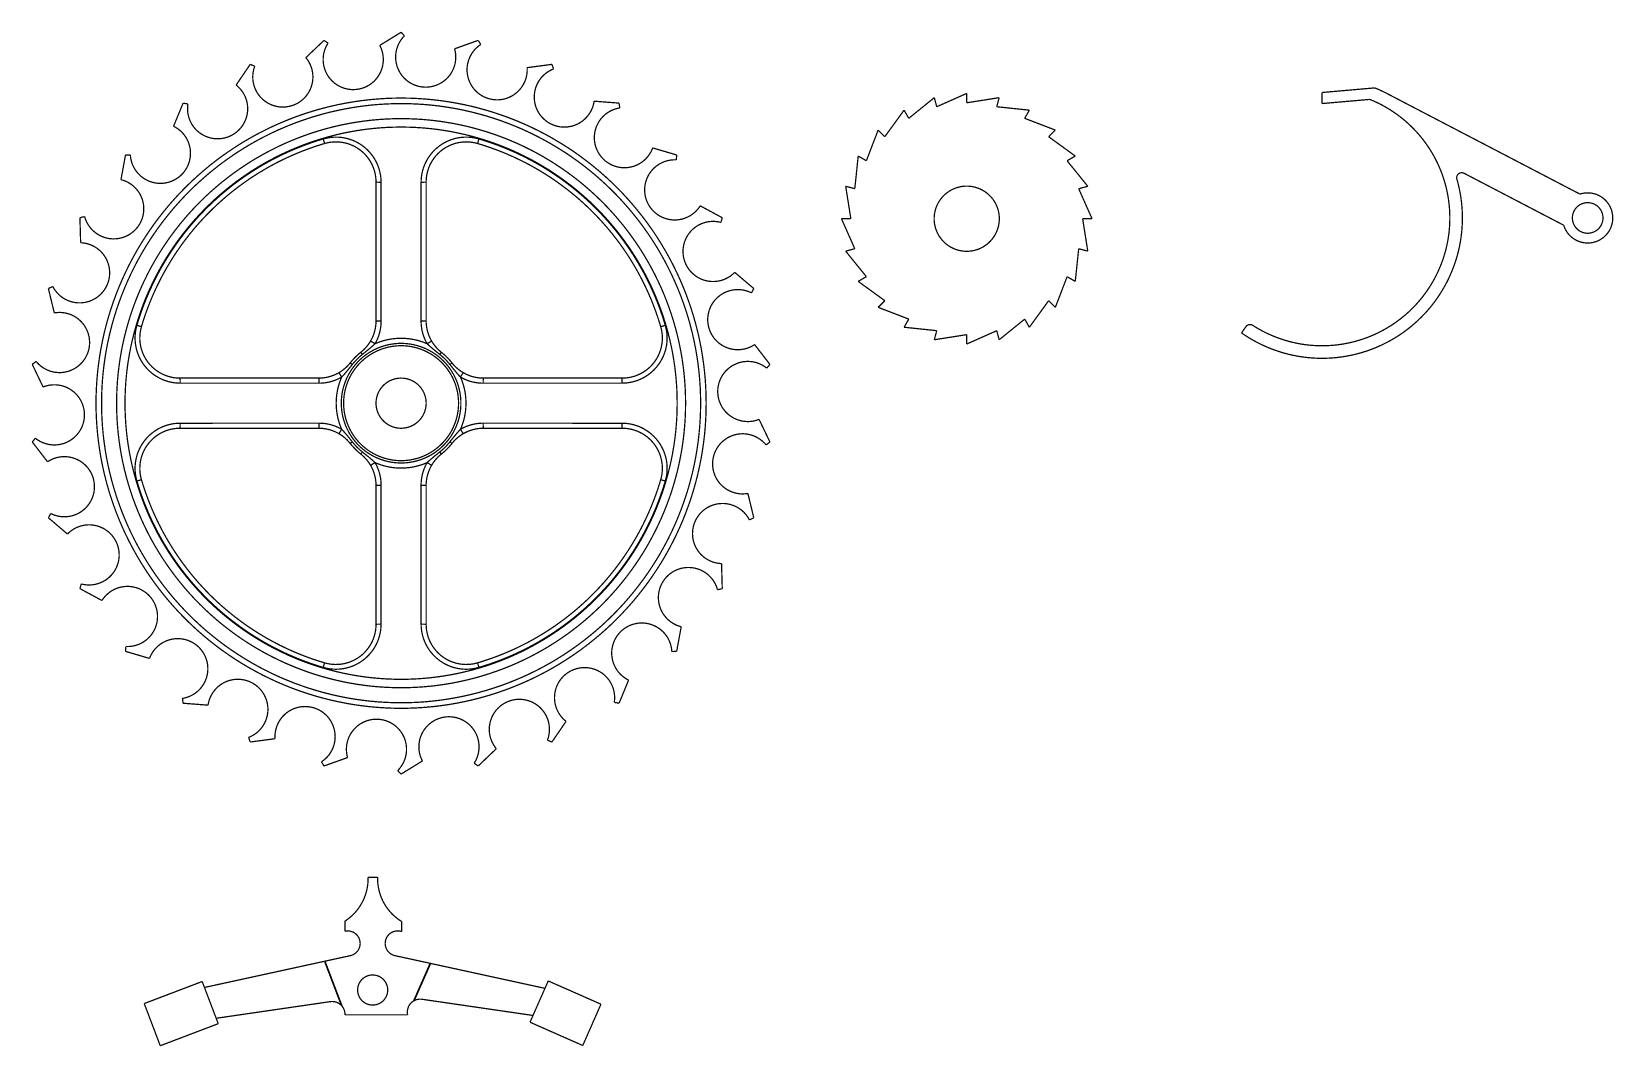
# Model space of a CAD drawing. Extents: x 0.8 to 13.2, y 8.2 to 16.1.
import ezdxf

# ---------------------------------------------------------------- set-up
doc = ezdxf.new("R2010")
doc.units = 0
doc.layers.get('0').update_dxf_attribs({"linetype": 'CONTINUOUS'})

msp = doc.modelspace()

# ---------------------------------------------------------------- linework, layer by layer
at = {"color": 0, "const_width": 0.00985}
for points in [[(2.91607, 15.9167), (3.05843, 16.0524)], [(3.08996, 16.0307), (3.08171, 16.0171), (3.07443, 16.0028), (3.06808, 15.9881), (3.06272, 15.9731), (3.05843, 15.9576), (3.05518, 15.9421), (3.05306, 15.9262), (3.05192, 15.9103), (3.05186, 15.8943), (3.0529, 15.8785), (3.05507, 15.8626), (3.05826, 15.8469), (3.0625, 15.8315), (3.06782, 15.8164), (3.07406, 15.8017), (3.08137, 15.7875), (3.08963, 15.7736), (3.09879, 15.7604), (3.10883, 15.7479), (3.11968, 15.7361), (3.13124, 15.7251), (3.14361, 15.715), (3.15668, 15.7056), (3.17031, 15.6971), (3.1844, 15.6896), (3.19894, 15.6831), (3.21397, 15.6776), (3.22933, 15.6731), (3.24496, 15.6696), (3.26074, 15.6672), (3.27653, 15.666), (3.29243, 15.6657), (3.30832, 15.6667), (3.32411, 15.6685), (3.33968, 15.6714), (3.35499, 15.6754), (3.37001, 15.6804), (3.38471, 15.6864), (3.39893, 15.6935), (3.41265, 15.7012), (3.42578, 15.7101), (3.43832, 15.7197), (3.45019, 15.7301), (3.46132, 15.7415), (3.47168, 15.7533), (3.48118, 15.7661), (3.4899, 15.7793), (3.49767, 15.7932), (3.5045, 15.8075), (3.51036, 15.8222), (3.51519, 15.8374), (3.51904, 15.8529), (3.52181, 15.8686), (3.52354, 15.8844), (3.52419, 15.9004), (3.52376, 15.9164), (3.52219, 15.9324), (3.51964, 15.9482), (3.51594, 15.9638), (3.51129, 15.979), (3.5045, 15.9964), (3.49636, 16.0132)], [(3.08996, 16.0307), (3.05843, 16.0524)], [(3.49664, 16.0129), (3.66411, 16.116)], [(3.69043, 16.0883), (3.67953, 16.0767), (3.66943, 16.0643), (3.66015, 16.0511), (3.65181, 16.0375), (3.64442, 16.0233), (3.63797, 16.0088), (3.6326, 15.9938), (3.62815, 15.9785), (3.62483, 15.9628), (3.6225, 15.9471), (3.62131, 15.9311), (3.62121, 15.9151), (3.62218, 15.899), (3.62418, 15.8832), (3.62728, 15.8675), (3.6314, 15.8521), (3.63667, 15.8369), (3.6429, 15.8221), (3.65007, 15.8078), (3.65821, 15.794), (3.66726, 15.7808), (3.67725, 15.7683), (3.68804, 15.7564), (3.69965, 15.7453), (3.71192, 15.735), (3.72478, 15.7256), (3.73828, 15.7171), (3.75239, 15.7094), (3.76693, 15.7029), (3.78185, 15.6972), (3.79704, 15.6928), (3.81256, 15.6892), (3.82829, 15.6867), (3.84413, 15.6853), (3.85997, 15.6849), (3.87576, 15.6856), (3.89154, 15.6874), (3.90712, 15.6903), (3.92253, 15.694), (3.93756, 15.6989), (3.95221, 15.7049), (3.96647, 15.7117), (3.98031, 15.7194), (3.99354, 15.7282), (4.00613, 15.7376), (4.01807, 15.7481), (4.02935, 15.7592), (4.03982, 15.7711), (4.04953, 15.7838), (4.05826, 15.7969), (4.06619, 15.8108), (4.07314, 15.8251), (4.07915, 15.84), (4.0841, 15.8551), (4.08806, 15.8706), (4.09093, 15.8863), (4.09278, 15.9021), (4.09353, 15.9182), (4.09315, 15.9342), (4.09174, 15.9501), (4.08876, 15.9685), (4.08431, 15.9867)], [(3.69043, 16.0883), (3.66411, 16.116)], [(4.08453, 15.9864), (4.26975, 16.0524)], [(4.28971, 16.0197), (4.26975, 16.0524)], [(2.5146, 15.8496), (2.51025, 15.8374), (2.50657, 15.8247), (2.5031, 15.8093), (2.5006, 15.7935), (2.49924, 15.7776), (2.49886, 15.7617), (2.49963, 15.7458), (2.50142, 15.73), (2.50435, 15.7143), (2.50825, 15.6988), (2.51324, 15.6836), (2.51921, 15.6689), (2.52621, 15.6544), (2.53418, 15.6406), (2.54308, 15.6272), (2.55285, 15.6144), (2.56342, 15.6025), (2.57476, 15.5912), (2.58692, 15.5808), (2.59978, 15.5711), (2.61328, 15.5624), (2.62722, 15.5546), (2.64171, 15.5478), (2.65662, 15.5419), (2.67193, 15.5372), (2.6875, 15.5335), (2.70329, 15.5307), (2.71907, 15.529), (2.73503, 15.5286), (2.75103, 15.529), (2.76687, 15.5307), (2.78261, 15.5333), (2.79796, 15.5371), (2.81315, 15.5418), (2.82796, 15.5476), (2.84233, 15.5543), (2.85622, 15.5619), (2.86947, 15.5706), (2.88217, 15.58), (2.89426, 15.5903), (2.9056, 15.6014), (2.91613, 15.6131), (2.92589, 15.6256), (2.93479, 15.6386), (2.94276, 15.6524), (2.94988, 15.6665), (2.95594, 15.6811), (2.96104, 15.6961), (2.96517, 15.7115), (2.96821, 15.7271), (2.97026, 15.7428), (2.97119, 15.7588), (2.97108, 15.7746), (2.96983, 15.7906), (2.96756, 15.8064), (2.96425, 15.8221), (2.95985, 15.8374), (2.95443, 15.8524), (2.94797, 15.8671), (2.94054, 15.8812), (2.93218, 15.895), (2.9229, 15.9081), (2.91575, 15.9169)], [(2.91575, 15.9169), (2.91607, 15.9167)], [(3.49636, 16.0132), (3.49664, 16.0129)], [(4.08431, 15.9867), (4.08453, 15.9864)], [(4.28971, 16.0197), (4.27664, 16.0106), (4.26417, 16.0006), (4.25239, 15.9897), (4.24138, 15.9781), (4.23122, 15.9658), (4.2219, 15.9529), (4.21349, 15.9393), (4.206, 15.9251), (4.19943, 15.9106), (4.19396, 15.8957), (4.18946, 15.8804), (4.18599, 15.8647), (4.1836, 15.8489), (4.18229, 15.8329), (4.18207, 15.8169), (4.18289, 15.801), (4.18485, 15.785), (4.18788, 15.7693), (4.19194, 15.7538), (4.19706, 15.7386), (4.20318, 15.7237), (4.21029, 15.7094), (4.21837, 15.6956), (4.22743, 15.6824), (4.23725, 15.6696), (4.24789, 15.6578), (4.25939, 15.6467), (4.2716, 15.6364), (4.28444, 15.6268), (4.29785, 15.6183), (4.31179, 15.6106), (4.32622, 15.6039), (4.3411, 15.5982), (4.35628, 15.5936), (4.37169, 15.5899), (4.38732, 15.5874), (4.4031, 15.5858), (4.41894, 15.5853), (4.43479, 15.5858), (4.45047, 15.5875), (4.46604, 15.5901), (4.48144, 15.5939), (4.49658, 15.5987), (4.51133, 15.6044), (4.52561, 15.6111), (4.53944, 15.6188), (4.55279, 15.6274), (4.56554, 15.6369), (4.57764, 15.6472), (4.58897, 15.6582), (4.59956, 15.6701), (4.60938, 15.6828), (4.61828, 15.696), (4.62631, 15.7099), (4.63336, 15.724), (4.63949, 15.7387), (4.64458, 15.754), (4.6486, 15.7696), (4.65164, 15.7853), (4.65354, 15.8011), (4.65446, 15.8197), (4.65386, 15.8383)], [(2.36822, 15.7019), (2.47928, 15.8642)], [(2.5146, 15.8496), (2.47928, 15.8642)], [(4.65386, 15.8383), (4.65403, 15.8381)], [(4.65403, 15.8381), (4.8489, 15.864)], [(4.86165, 15.8281), (4.847, 15.8218), (4.83268, 15.8146), (4.8189, 15.8065), (4.80572, 15.7974), (4.79324, 15.7875), (4.78147, 15.7768), (4.7704, 15.7653), (4.7601, 15.7529), (4.75071, 15.7401), (4.74219, 15.7267), (4.7346, 15.7126), (4.72797, 15.6981), (4.72233, 15.6831), (4.71772, 15.6676), (4.71419, 15.6521), (4.71169, 15.6364), (4.71029, 15.6203), (4.70996, 15.6043), (4.71072, 15.5882), (4.71257, 15.5724), (4.7155, 15.5565), (4.71946, 15.5411), (4.7245, 15.5258), (4.73053, 15.511), (4.73757, 15.4965), (4.7455, 15.4828), (4.75444, 15.4694), (4.76421, 15.4568), (4.77479, 15.4449), (4.78614, 15.4337), (4.79818, 15.4233), (4.81093, 15.4138), (4.82428, 15.4051), (4.83817, 15.3974), (4.85249, 15.3907), (4.86724, 15.3849), (4.88232, 15.38), (4.89774, 15.3762), (4.91336, 15.3735), (4.92904, 15.3718), (4.94482, 15.3712), (4.96067, 15.3718), (4.97646, 15.3732), (4.99208, 15.3757), (5.00743, 15.3793), (5.02257, 15.3839), (5.03743, 15.3896), (5.05186, 15.3963), (5.06586, 15.4037), (5.07921, 15.4122), (5.09207, 15.4217), (5.10428, 15.4321), (5.11578, 15.4431), (5.12646, 15.4549), (5.13633, 15.4674), (5.14535, 15.4806), (5.15349, 15.4943), (5.16069, 15.5088), (5.16694, 15.5235), (5.1721, 15.5386), (5.17686, 15.5567), (5.18012, 15.575)], [(4.86165, 15.8281), (4.8489, 15.864)], [(1.98947, 15.5528), (1.98779, 15.5399), (1.98676, 15.5268), (1.9866, 15.511), (1.98747, 15.495), (1.98936, 15.4792), (1.99235, 15.4636), (1.99636, 15.4482), (2.00142, 15.4331), (2.00754, 15.4183), (2.01465, 15.404), (2.02262, 15.3901), (2.03157, 15.3769), (2.04135, 15.3643), (2.05208, 15.3524), (2.06353, 15.3412), (2.07574, 15.3308), (2.08854, 15.3213), (2.10206, 15.3126), (2.1161, 15.3049), (2.13069, 15.2981), (2.14567, 15.2924), (2.16097, 15.2876), (2.17654, 15.284), (2.19233, 15.2814), (2.20833, 15.2799), (2.22433, 15.2794), (2.24029, 15.2801), (2.25612, 15.2818), (2.27181, 15.2846), (2.28733, 15.2885), (2.30257, 15.2933), (2.31733, 15.2992), (2.3316, 15.3061), (2.34549, 15.3139), (2.35878, 15.3225), (2.37142, 15.3321), (2.3834, 15.3425), (2.39458, 15.3536), (2.40506, 15.3656), (2.41476, 15.3781), (2.42356, 15.3913), (2.43138, 15.405), (2.43832, 15.4192), (2.44433, 15.4337), (2.44928, 15.4489), (2.45329, 15.4642), (2.45622, 15.4797), (2.45811, 15.4954), (2.45893, 15.5114), (2.45865, 15.5272), (2.45736, 15.5432), (2.45497, 15.5587), (2.45156, 15.5744), (2.44706, 15.5897), (2.44151, 15.6047), (2.435, 15.6193), (2.42757, 15.6335), (2.41911, 15.6469), (2.40972, 15.66), (2.39947, 15.6724), (2.38846, 15.684), (2.37668, 15.6949), (2.36783, 15.7021)], [(2.36783, 15.7021), (2.36822, 15.7019)], [(10.8977, 15.6429), (11.3124, 15.6792)], [(11.4072, 15.6353), (11.3956, 15.6413), (11.3839, 15.6471), (11.3722, 15.6528), (11.3603, 15.6583), (11.3484, 15.6638), (11.3365, 15.669), (11.3245, 15.6742), (11.3124, 15.6792)], [(1.87696, 15.3779), (1.95188, 15.5597)], [(1.98947, 15.5528), (1.95188, 15.5597)], [(5.18012, 15.575), (5.18024, 15.5747)], [(5.18024, 15.5747), (5.37625, 15.5596)], [(5.38129, 15.5217), (5.37625, 15.5596)], [(7.85215, 15.6025), (7.65175, 15.4401)], [(7.87131, 15.5311), (7.85215, 15.6025)], [(8.10693, 15.636), (7.87131, 15.5311)], [(8.10693, 15.5621), (8.10693, 15.636)], [(8.36165, 15.6025), (8.10693, 15.5621)], [(8.34256, 15.5311), (8.36165, 15.6025)], [(8.59907, 15.5042), (8.34256, 15.5311)], [(10.3533, 13.8143), (10.3757, 13.8004), (10.3983, 13.787), (10.4213, 13.7742), (10.4447, 13.762), (10.4683, 13.7504), (10.4923, 13.7395), (10.5165, 13.7292), (10.541, 13.7195), (10.5657, 13.7104), (10.5907, 13.702), (10.6158, 13.6943), (10.6412, 13.6873), (10.6668, 13.6809), (10.6925, 13.6752), (10.7183, 13.6701), (10.7443, 13.6658), (10.7703, 13.6621), (10.7965, 13.6591), (10.8227, 13.6568), (10.849, 13.6552), (10.8753, 13.6542), (10.9016, 13.654), (10.928, 13.6544), (10.9543, 13.6556), (10.9806, 13.6574), (11.0068, 13.6599), (11.0329, 13.6631), (11.059, 13.667), (11.0849, 13.6716), (11.1107, 13.6768), (11.1363, 13.6827), (11.1618, 13.6893), (11.1871, 13.6966), (11.2122, 13.7045), (11.2371, 13.7131), (11.2618, 13.7223), (11.2862, 13.7322), (11.3104, 13.7427), (11.3342, 13.7538), (11.3578, 13.7656), (11.381, 13.778), (11.4039, 13.791), (11.4265, 13.8046), (11.4487, 13.8187), (11.4705, 13.8335), (11.4919, 13.8488), (11.513, 13.8646), (11.5335, 13.8811), (11.5537, 13.8981), (11.5734, 13.9154), (11.5926, 13.9335), (11.6114, 13.9519), (11.6297, 13.9708), (11.6474, 13.9903), (11.6647, 14.0101), (11.6814, 14.0306), (11.6976, 14.0514), (11.7132, 14.0725), (11.7283, 14.0942), (11.7428, 14.1161), (11.7567, 14.1385), (11.77, 14.1611), (11.7828, 14.1842), (11.7949, 14.2076), (11.8064, 14.2313), (11.8172, 14.2553), (11.8275, 14.2796), (11.8371, 14.304), (11.846, 14.3288), (11.8543, 14.3537), (11.862, 14.379), (11.869, 14.4043), (11.8753, 14.43), (11.8809, 14.4557), (11.8859, 14.4815), (11.8901, 14.5075), (11.8938, 14.5336), (11.8967, 14.5597), (11.8989, 14.586), (11.9004, 14.6122), (11.9013, 14.6386), (11.9015, 14.665), (11.9009, 14.6913), (11.8997, 14.7175), (11.8978, 14.7438), (11.8952, 14.77), (11.8919, 14.7961), (11.8879, 14.8222), (11.8833, 14.8481), (11.8779, 14.8739), (11.872, 14.8996), (11.8652, 14.925), (11.8579, 14.9503), (11.8499, 14.9754), (11.8413, 15.0003), (11.832, 15.0249), (11.822, 15.0492), (11.8114, 15.0733), (11.8002, 15.0972), (11.7884, 15.1207), (11.7759, 15.1439), (11.7629, 15.1668), (11.7492, 15.1893), (11.735, 15.2114), (11.7202, 15.2332), (11.7048, 15.2546), (11.6889, 15.2756), (11.6724, 15.2961), (11.6554, 15.3163), (11.6379, 15.3358), (11.6198, 15.355), (11.6013, 15.3738), (11.5823, 15.3919), (11.5628, 15.4096), (11.5428, 15.4268), (11.5225, 15.4435), (11.5016, 15.4596), (11.4804, 15.4751), (11.4588, 15.4901), (11.4367, 15.5046), (11.4143, 15.5185), (11.3915, 15.5317), (11.3685, 15.5443), (11.3451, 15.5564), (11.3213, 15.5678), (11.2973, 15.5786), (11.273, 15.5888)], [(10.8977, 15.556), (10.8977, 15.6429)], [(10.8977, 15.556), (11.273, 15.5888)], [(11.4072, 15.6353), (12.9233, 14.845)], [(5.38129, 15.5217), (5.36561, 15.5186), (5.35015, 15.5146), (5.33496, 15.5094), (5.32021, 15.5033), (5.30593, 15.4962), (5.29221, 15.4882), (5.27897, 15.4793), (5.26633, 15.4694), (5.25444, 15.4588), (5.24333, 15.4474), (5.23301, 15.4351), (5.22347, 15.4224), (5.21485, 15.4088), (5.20714, 15.3947), (5.20042, 15.3803), (5.19472, 15.3653), (5.19006, 15.35), (5.18636, 15.3343), (5.18375, 15.3185), (5.18224, 15.3026), (5.18186, 15.2865), (5.18251, 15.2706), (5.18425, 15.2546), (5.18707, 15.2389), (5.19097, 15.2232), (5.19586, 15.2081), (5.20182, 15.1933), (5.20876, 15.1789), (5.21664, 15.165), (5.22542, 15.1517), (5.23503, 15.139), (5.2455, 15.1271), (5.25672, 15.1158), (5.26872, 15.1053), (5.28131, 15.0957), (5.29454, 15.0871), (5.30832, 15.0792), (5.3226, 15.0722), (5.33729, 15.0664), (5.35232, 15.0615), (5.36762, 15.0575), (5.38319, 15.0547), (5.39893, 15.0529), (5.41476, 15.0521), (5.4305, 15.0525), (5.44629, 15.0539), (5.46203, 15.0563), (5.47754, 15.0597), (5.49274, 15.0643), (5.5076, 15.0697), (5.52208, 15.0762), (5.53618, 15.0839), (5.54975, 15.0922), (5.56267, 15.1017), (5.57493, 15.1118), (5.58649, 15.1228), (5.59733, 15.1346), (5.60736, 15.1471), (5.61649, 15.1603), (5.62472, 15.1739), (5.63308, 15.1907), (5.64014, 15.2079)], [(7.61481, 15.5042), (7.46322, 15.2954)], [(7.65175, 15.4401), (7.61481, 15.5042)], [(8.56213, 15.4401), (8.59907, 15.5042)], [(8.8029, 15.3478), (8.56213, 15.4401)], [(1.53749, 15.1533), (1.53885, 15.1374), (1.54129, 15.1217), (1.54482, 15.1061), (1.54932, 15.0907), (1.55485, 15.0758), (1.56142, 15.0613), (1.56896, 15.0472), (1.57742, 15.0336), (1.58681, 15.0207), (1.59694, 15.0085), (1.60796, 14.9969), (1.61979, 14.9861), (1.63232, 14.9761), (1.64546, 14.9669), (1.65918, 14.9588), (1.67339, 14.9515), (1.68821, 14.9451), (1.70335, 14.9399), (1.71886, 14.9357), (1.73454, 14.9325), (1.75038, 14.9304), (1.76639, 14.9293), (1.78244, 14.9294), (1.79844, 14.9306), (1.81429, 14.9328), (1.82986, 14.9361), (1.84526, 14.9404), (1.86035, 14.9458), (1.875, 14.9522), (1.88917, 14.9596), (1.90272, 14.9678), (1.91569, 14.9769), (1.92811, 14.9869), (1.93978, 14.9978), (1.95063, 15.0093), (1.96067, 15.0215), (1.96989, 15.0344), (1.97825, 15.0479), (1.98568, 15.0618), (1.99214, 15.0762), (1.99761, 15.0911), (2.00206, 15.1063), (2.00553, 15.1218), (2.00797, 15.1374), (2.00933, 15.1532), (2.0096, 15.169), (2.00879, 15.1849), (2.007, 15.2007), (2.00412, 15.2162), (2.00022, 15.2317), (1.99522, 15.2467), (1.98921, 15.2615), (1.98221, 15.2758), (1.97433, 15.2897), (1.9655, 15.3029), (1.95578, 15.3157), (1.94515, 15.3276), (1.93375, 15.3389), (1.92165, 15.3494), (1.90886, 15.359), (1.89312, 15.3692), (1.87657, 15.3779)], [(1.58886, 13.8144), (1.59728, 13.8423), (1.60607, 13.8701), (1.61529, 13.8978), (1.62483, 13.9254), (1.63476, 13.9528), (1.64501, 13.9801), (1.65571, 14.0072), (1.66672, 14.0342), (1.67811, 14.0611), (1.68989, 14.0878), (1.70199, 14.1143), (1.71446, 14.1407), (1.72726, 14.1669), (1.74046, 14.1929), (1.75396, 14.2188), (1.76785, 14.2444), (1.78201, 14.2699), (1.7966, 14.2951), (1.81147, 14.3203), (1.82671, 14.3451), (1.84229, 14.3699), (1.85818, 14.3943), (1.8744, 14.4185), (1.89094, 14.4425), (1.90782, 14.4662), (1.92503, 14.4899), (1.94254, 14.5132), (1.96035, 14.5362), (1.97846, 14.5592), (1.9969, 14.5817), (2.01568, 14.6042), (2.03472, 14.6262), (2.05404, 14.6481), (2.07368, 14.6696), (2.09358, 14.691), (2.11376, 14.7119), (2.13428, 14.7326), (2.15506, 14.7532), (2.17606, 14.7733), (2.19737, 14.7933), (2.21897, 14.8129), (2.24078, 14.8322), (2.26292, 14.8513), (2.28526, 14.87), (2.30783, 14.8885), (2.33068, 14.9067), (2.35379, 14.9244), (2.37711, 14.9419), (2.40067, 14.9592), (2.42449, 14.976), (2.44851, 14.9925), (2.47271, 15.0088), (2.49718, 15.0247), (2.52186, 15.0403), (2.54671, 15.0556), (2.57183, 15.0704), (2.59706, 15.085), (2.62256, 15.0992), (2.64822, 15.1131), (2.67404, 15.1265), (2.70008, 15.1397), (2.72629, 15.1525), (2.75265, 15.165), (2.77919, 15.1771), (2.80587, 15.1889), (2.83274, 15.2003), (2.85975, 15.2112), (2.88687, 15.2219), (2.91417, 15.2322), (2.94162, 15.2422), (2.96918, 15.2518), (2.99685, 15.261), (3.02468, 15.2697), (3.05257, 15.2782)], [(1.87657, 15.3779), (1.87696, 15.3779)], [(3.05257, 15.2782), (3.07178, 15.2832), (3.09125, 15.2872), (3.11094, 15.29), (3.13075, 15.2919), (3.15067, 15.2925), (3.17046, 15.2921), (3.19021, 15.2906), (3.2099, 15.2879), (3.22944, 15.284), (3.24875, 15.2792), (3.26774, 15.2733), (3.28629, 15.2664), (3.30442, 15.2583), (3.3221, 15.2493), (3.33931, 15.2392), (3.35596, 15.2282), (3.3719, 15.2164), (3.3871, 15.2036), (3.40158, 15.1901), (3.41531, 15.1757), (3.42822, 15.1606), (3.44032, 15.1446), (3.45144, 15.1282), (3.46164, 15.1111), (3.47081, 15.0935), (3.47906, 15.0753), (3.48622, 15.0567), (3.4924, 15.0376), (3.49744, 15.0183), (3.50142, 14.9989), (3.50435, 14.9787), (3.50608, 14.9585), (3.50667, 14.9382)], [(3.05257, 15.2782), (3.05371, 15.2743), (3.05587, 15.2669), (3.05692, 15.2635), (3.05789, 15.2601), (3.05881, 15.2569), (3.05968, 15.254), (3.06044, 15.2515), (3.06114, 15.2492), (3.06174, 15.2471), (3.06222, 15.2454), (3.06261, 15.244), (3.06293, 15.2431), (3.0631, 15.2425), (3.06315, 15.2424)], [(3.82124, 14.9382), (3.82183, 14.9581), (3.82351, 14.9779), (3.82633, 14.9978), (3.83024, 15.0174), (3.83524, 15.0367), (3.84131, 15.0557), (3.84842, 15.0743), (3.85661, 15.0925), (3.86583, 15.1103), (3.87603, 15.1275), (3.88715, 15.1442), (3.89919, 15.16), (3.91206, 15.1751), (3.92583, 15.1896), (3.94043, 15.2033), (3.95574, 15.2161), (3.97174, 15.2281), (3.98833, 15.239), (4.00549, 15.2492), (4.02328, 15.2582), (4.0415, 15.2663), (4.06022, 15.2733), (4.07921, 15.2793), (4.09853, 15.2842), (4.118, 15.2879), (4.13775, 15.2906), (4.15761, 15.2921), (4.17751, 15.2925), (4.19743, 15.2919), (4.21718, 15.29), (4.23676, 15.2872), (4.25618, 15.2832), (4.27533, 15.2782)], [(4.27533, 15.2782), (4.27419, 15.2743), (4.27203, 15.2669), (4.271, 15.2635), (4.27001, 15.2601), (4.2691, 15.2569), (4.26824, 15.254), (4.26747, 15.2515), (4.26676, 15.2492), (4.26617, 15.2471), (4.26568, 15.2454), (4.26531, 15.244), (4.26503, 15.2431), (4.26486, 15.2425), (4.26476, 15.2424)], [(4.27533, 15.2782), (4.30322, 15.2697), (4.33106, 15.261), (4.35872, 15.2518), (4.38629, 15.2422), (4.41374, 15.2322), (4.44103, 15.2219), (4.46815, 15.2112), (4.49517, 15.2003), (4.52203, 15.1889), (4.54872, 15.1771), (4.57525, 15.165), (4.60161, 15.1525), (4.62782, 15.1397), (4.65386, 15.1265), (4.67969, 15.1131), (4.70535, 15.0992), (4.73085, 15.085), (4.75613, 15.0704), (4.78119, 15.0556), (4.80604, 15.0403), (4.83074, 15.0247), (4.85519, 15.0088), (4.87944, 14.9925), (4.90343, 14.976), (4.92725, 14.9592), (4.95079, 14.9419), (4.97412, 14.9244), (4.99724, 14.9067), (5.02007, 14.8885), (5.04264, 14.87), (5.065, 14.8513), (5.08713, 14.8322), (5.10894, 14.8129), (5.13053, 14.7933), (5.15186, 14.7733), (5.17285, 14.7532), (5.19363, 14.7326), (5.21414, 14.7119), (5.23432, 14.691), (5.25424, 14.6696), (5.27387, 14.6481), (5.29324, 14.6262), (5.31222, 14.6042), (5.331, 14.5817), (5.34944, 14.5592), (5.36757, 14.5362), (5.38536, 14.5132), (5.40289, 14.4899), (5.42008, 14.4662), (5.43696, 14.4425), (5.4535, 14.4185), (5.46972, 14.3943), (5.48562, 14.3699), (5.50119, 14.3451), (5.51644, 14.3203), (5.53131, 14.2951), (5.5459, 14.2699), (5.56011, 14.2444), (5.57394, 14.2188), (5.58746, 14.1929), (5.60064, 14.1669), (5.61344, 14.1407), (5.62592, 14.1143), (5.63807, 14.0878), (5.64979, 14.0611), (5.66118, 14.0342), (5.67219, 14.0072), (5.68289, 13.9801), (5.69314, 13.9528), (5.70307, 13.9254), (5.71262, 13.8978), (5.72185, 13.8701), (5.73063, 13.8423), (5.73904, 13.8144)], [(7.41097, 15.3478), (7.31853, 15.1069)], [(7.46322, 15.2954), (7.41097, 15.3478)], [(8.75065, 15.2954), (8.8029, 15.3478)], [(8.95931, 15.1439), (8.75065, 15.2954)], [(1.53749, 15.1533), (1.49929, 15.1522)], [(3.06315, 15.2424), (3.03532, 15.2339), (3.0076, 15.2251), (2.98004, 15.216), (2.95258, 15.2065), (2.92529, 15.1965), (2.89811, 15.1863), (2.87104, 15.1756), (2.84418, 15.1646), (2.81743, 15.1532), (2.79085, 15.1415), (2.76443, 15.1293), (2.73822, 15.1168), (2.71212, 15.104), (2.68625, 15.0908), (2.66054, 15.0774), (2.63499, 15.0635), (2.60969, 15.0492), (2.58453, 15.0346), (2.55963, 15.0197), (2.53489, 15.0044), (2.51036, 14.9889), (2.48606, 14.9729), (2.46197, 14.9567), (2.43815, 14.94), (2.4145, 14.9231), (2.39111, 14.9058), (2.36794, 14.8883), (2.34506, 14.8704), (2.32237, 14.8522), (2.29997, 14.8338), (2.27783, 14.815), (2.25592, 14.7958), (2.23426, 14.7765), (2.21289, 14.7568), (2.19179, 14.7368), (2.17096, 14.7165), (2.15044, 14.696), (2.13015, 14.6751), (2.11019, 14.654), (2.0905, 14.6326), (2.07107, 14.6111), (2.05203, 14.5892), (2.03321, 14.5669), (2.01471, 14.5446), (1.99653, 14.5219), (1.97868, 14.499), (1.9611, 14.4758), (1.94385, 14.4525), (1.92697, 14.4289), (1.91037, 14.405), (1.8941, 14.381), (1.87815, 14.3567), (1.86257, 14.3321), (1.84728, 14.3074), (1.83236, 14.2825), (1.81782, 14.2574), (1.80354, 14.2319), (1.78965, 14.2064), (1.77615, 14.1807), (1.76292, 14.1549), (1.75011, 14.1288), (1.73763, 14.1025), (1.72553, 14.0761), (1.71376, 14.0496), (1.70236, 14.0228), (1.69135, 13.996), (1.68072, 13.9689), (1.67042, 13.9417), (1.66054, 13.9144), (1.65099, 13.8869), (1.64182, 13.8594), (1.63303, 13.8317), (1.62463, 13.8038)], [(3.46712, 14.9403), (3.46636, 14.9614), (3.46419, 14.9826), (3.46061, 15.0038), (3.45562, 15.0243), (3.44928, 15.0446), (3.44157, 15.0644), (3.43251, 15.0838), (3.42215, 15.1024), (3.4106, 15.1203), (3.39789, 15.1372), (3.384, 15.1533), (3.36908, 15.1685), (3.35314, 15.1826), (3.33626, 15.1957), (3.31862, 15.2076), (3.30024, 15.2182), (3.28114, 15.2275), (3.26139, 15.2356), (3.24121, 15.2424), (3.22065, 15.2476), (3.19982, 15.2515), (3.17871, 15.254), (3.15744, 15.2551), (3.13618, 15.2547), (3.11501, 15.2529), (3.09754, 15.2504), (3.08024, 15.2468), (3.06315, 15.2424)], [(4.26476, 15.2424), (4.24425, 15.2476), (4.22336, 15.2515), (4.20226, 15.254), (4.18104, 15.2551), (4.15983, 15.2547), (4.13878, 15.2529), (4.11774, 15.2497), (4.097, 15.2451), (4.07661, 15.2392), (4.05675, 15.2318), (4.03743, 15.2232), (4.01867, 15.2132), (4.0006, 15.2019), (3.98335, 15.1896), (3.96701, 15.1761), (3.95167, 15.1615), (3.93728, 15.1458), (3.92393, 15.1293), (3.91174, 15.1118), (3.90076, 15.0938), (3.89106, 15.0749), (3.88265, 15.0553), (3.87554, 15.0353), (3.86979, 15.0149), (3.86546, 14.994), (3.86285, 14.9763), (3.86133, 14.9582), (3.86079, 14.9403)], [(5.70329, 13.8038), (5.69488, 13.8317), (5.68608, 13.8594), (5.67692, 13.8869), (5.66737, 13.9144), (5.6575, 13.9417), (5.64719, 13.9689), (5.63656, 13.996), (5.62554, 14.0228), (5.61415, 14.0496), (5.60238, 14.0761), (5.59028, 14.1025), (5.57781, 14.1288), (5.56494, 14.1549), (5.55176, 14.1807), (5.53825, 14.2064), (5.52436, 14.2319), (5.5101, 14.2574), (5.49556, 14.2825), (5.48063, 14.3074), (5.46533, 14.3321), (5.44976, 14.3567), (5.43381, 14.381), (5.41754, 14.405), (5.40099, 14.4289), (5.38406, 14.4525), (5.36681, 14.4758), (5.34924, 14.499), (5.33138, 14.5219), (5.31321, 14.5446), (5.29471, 14.5669), (5.27593, 14.5892), (5.25683, 14.6111), (5.23742, 14.6326), (5.21772, 14.654), (5.19775, 14.6751), (5.17751, 14.696), (5.15696, 14.7165), (5.13612, 14.7368), (5.11501, 14.7568), (5.09364, 14.7765), (5.072, 14.7958), (5.05013, 14.815), (5.02794, 14.8338), (5.00553, 14.8522), (4.98286, 14.8704), (4.95996, 14.8883), (4.93679, 14.9058), (4.91342, 14.9231), (4.88976, 14.94), (4.86594, 14.9567), (4.84185, 14.9729), (4.81754, 14.9889), (4.79303, 15.0044), (4.76828, 15.0197), (4.74338, 15.0346), (4.71821, 15.0492), (4.69287, 15.0635), (4.66737, 15.0774), (4.64165, 15.0908), (4.61578, 15.104), (4.58968, 15.1168), (4.56347, 15.1293), (4.53706, 15.1415), (4.51047, 15.1532), (4.48372, 15.1646), (4.45682, 15.1756), (4.42979, 15.1863), (4.40261, 15.1965), (4.37532, 15.2065), (4.34787, 15.216), (4.32032, 15.2251), (4.29258, 15.2339), (4.26476, 15.2424)], [(5.64014, 15.2079), (5.64019, 15.2076)], [(5.64019, 15.2076), (5.82878, 15.1521)], [(1.46382, 14.9589), (1.49929, 15.1522)], [(5.82585, 15.114), (5.81278, 15.1143), (5.79975, 15.1139), (5.7839, 15.1125), (5.76818, 15.1099), (5.75261, 15.1064), (5.73736, 15.1018), (5.7225, 15.0961), (5.70801, 15.0896), (5.69396, 15.0819), (5.68044, 15.0735), (5.66754, 15.064), (5.65533, 15.0538), (5.64382, 15.0426), (5.63308, 15.0307), (5.6231, 15.0182), (5.61404, 15.005), (5.6059, 14.9913), (5.59874, 14.9769), (5.5925, 14.9621), (5.58735, 14.9469), (5.58317, 14.9314), (5.58008, 14.9157), (5.57807, 14.8999), (5.57715, 14.8839), (5.57731, 14.8678), (5.57856, 14.8518), (5.58083, 14.836), (5.58421, 14.8204), (5.58865, 14.8051), (5.59407, 14.7901), (5.60053, 14.7754), (5.60792, 14.7614), (5.61621, 14.7479), (5.62538, 14.7349), (5.63547, 14.7226), (5.64626, 14.711), (5.65782, 14.7001), (5.67008, 14.6903), (5.683, 14.6811), (5.6965, 14.6728), (5.7105, 14.6654), (5.72493, 14.659), (5.73981, 14.6536), (5.75504, 14.6492), (5.77051, 14.6458), (5.78618, 14.6435), (5.80192, 14.6421), (5.81776, 14.6419), (5.83365, 14.6428), (5.8495, 14.6447), (5.86513, 14.6476), (5.88043, 14.6515), (5.89556, 14.6567), (5.91032, 14.6628), (5.92469, 14.6699), (5.93853, 14.6778), (5.95176, 14.6867), (5.96436, 14.6965), (5.97635, 14.7072), (5.98757, 14.7188), (5.99799, 14.7308), (6.00754, 14.7438), (6.01383, 14.7532)], [(5.82585, 15.114), (5.82878, 15.1521)], [(7.2545, 15.1439), (7.2276, 14.8874)], [(7.31853, 15.1069), (7.2545, 15.1439)], [(8.89535, 15.1069), (8.95931, 15.1439)], [(9.05761, 14.9065), (8.89535, 15.1069)], [(1.17849, 14.6686), (1.18311, 14.6533), (1.1888, 14.6383), (1.19548, 14.6238), (1.20313, 14.6097), (1.21164, 14.5963), (1.22108, 14.5835), (1.23139, 14.5713), (1.24251, 14.5597), (1.25434, 14.549), (1.26687, 14.5392), (1.28006, 14.5301), (1.29384, 14.5221), (1.30821, 14.5149), (1.32297, 14.5088), (1.33805, 14.5035), (1.35352, 14.4994), (1.36925, 14.4962), (1.3852, 14.4943), (1.40126, 14.4933), (1.41726, 14.4936), (1.43317, 14.4949), (1.44906, 14.4971), (1.46474, 14.5006), (1.48014, 14.505), (1.49517, 14.5106), (1.50971, 14.5169), (1.52388, 14.5244), (1.53749, 14.5328), (1.55051, 14.5422), (1.56282, 14.5522), (1.57433, 14.5631), (1.58518, 14.5749), (1.59517, 14.5872), (1.60433, 14.6001), (1.61257, 14.6137), (1.61985, 14.6278), (1.62619, 14.6422), (1.63157, 14.6572), (1.6359, 14.6724), (1.63921, 14.6879), (1.6415, 14.7035), (1.64268, 14.7193), (1.64285, 14.7351), (1.64193, 14.751), (1.64003, 14.7667), (1.63699, 14.7822), (1.63292, 14.7975), (1.62782, 14.8126), (1.62175, 14.8272), (1.61475, 14.8415), (1.60672, 14.8551), (1.59776, 14.8685), (1.58794, 14.881), (1.57731, 14.8929), (1.56592, 14.904), (1.55376, 14.9144), (1.5409, 14.9239), (1.5274, 14.9325), (1.51335, 14.9403), (1.49886, 14.9471), (1.48139, 14.9536), (1.46343, 14.9589)], [(1.46343, 14.9589), (1.46382, 14.9589)], [(3.50667, 14.9382), (3.50256, 14.9382), (3.49843, 14.9382), (3.49447, 14.9382), (3.49061, 14.9383), (3.48687, 14.9385), (3.4834, 14.9386), (3.48019, 14.9387), (3.47726, 14.9389), (3.47467, 14.939), (3.47239, 14.9392), (3.47054, 14.9394), (3.46907, 14.9396), (3.46799, 14.9397), (3.46733, 14.94), (3.46712, 14.9403)], [(3.46712, 13.8497), (3.46712, 14.9403)], [(3.50667, 14.9382), (3.50667, 14.8596), (3.50672, 14.545), (3.50678, 14.1964), (3.50694, 13.8477)], [(3.82096, 13.8477), (3.82101, 13.9264), (3.82113, 14.2408), (3.82124, 14.9382)], [(3.82124, 14.9382), (3.82536, 14.9382), (3.82949, 14.9382), (3.83344, 14.9382), (3.83735, 14.9383), (3.84099, 14.9385), (3.84451, 14.9386), (3.84771, 14.9387), (3.85064, 14.9389), (3.85325, 14.939), (3.85553, 14.9392), (3.85736, 14.9394), (3.85889, 14.9396), (3.85992, 14.9397), (3.86057, 14.94), (3.86079, 14.9403)], [(3.86079, 14.9403), (3.86079, 13.8497)], [(7.15619, 14.9065), (7.19656, 14.6518)], [(7.2276, 14.8874), (7.15619, 14.9065)], [(8.98628, 14.8874), (9.05761, 14.9065)], [(10.2653, 13.7548), (10.284, 13.742), (10.303, 13.7296), (10.3221, 13.7176), (10.3415, 13.706), (10.3612, 13.6948), (10.381, 13.684), (10.4012, 13.6736), (10.4214, 13.6636), (10.4419, 13.654), (10.4626, 13.6449), (10.4835, 13.6362), (10.5046, 13.6279), (10.5257, 13.6201), (10.5471, 13.6126), (10.5686, 13.6057), (10.5903, 13.5991), (10.6121, 13.593), (10.634, 13.5874), (10.656, 13.5823), (10.6781, 13.5775), (10.7003, 13.5732), (10.7226, 13.5694), (10.745, 13.566), (10.7674, 13.5632), (10.7899, 13.5607), (10.8124, 13.5587), (10.835, 13.5572), (10.8576, 13.5562), (10.8802, 13.5556), (10.9028, 13.5554), (10.9254, 13.5558), (10.948, 13.5566), (10.9706, 13.5578), (10.9932, 13.5596), (11.0157, 13.5617), (11.0381, 13.5644), (11.0605, 13.5675), (11.0828, 13.5711), (11.1051, 13.5751), (11.1273, 13.5796), (11.1494, 13.5845), (11.1713, 13.59), (11.1932, 13.5958), (11.2149, 13.6021), (11.2365, 13.6088), (11.258, 13.6159), (11.2792, 13.6236), (11.3004, 13.6316), (11.3213, 13.6401), (11.3421, 13.649), (11.3627, 13.6583), (11.3831, 13.6681), (11.4034, 13.6783), (11.4233, 13.6889), (11.4431, 13.6998), (11.4627, 13.7112), (11.4819, 13.723), (11.501, 13.7352), (11.5198, 13.7478), (11.5384, 13.7607), (11.5566, 13.774), (11.5746, 13.7878), (11.5923, 13.8018), (11.6097, 13.8163), (11.6268, 13.8311), (11.6437, 13.8462), (11.6602, 13.8617), (11.6763, 13.8775), (11.6922, 13.8936), (11.7077, 13.91), (11.7229, 13.9268), (11.7377, 13.9439), (11.7522, 13.9613), (11.7662, 13.979), (11.78, 13.9969), (11.7933, 14.0151), (11.8064, 14.0338), (11.819, 14.0525), (11.8312, 14.0715), (11.843, 14.0908), (11.8544, 14.1103), (11.8655, 14.13), (11.8761, 14.15), (11.8863, 14.1701), (11.8961, 14.1906), (11.9055, 14.2111), (11.9144, 14.2319), (11.923, 14.2529), (11.931, 14.274), (11.9387, 14.2953), (11.946, 14.3167), (11.9527, 14.3383), (11.959, 14.36), (11.965, 14.3818), (11.9704, 14.4037), (11.9754, 14.4258), (11.9799, 14.4481), (11.9839, 14.4703), (11.9876, 14.4926), (11.9907, 14.515), (11.9934, 14.5375), (11.9957, 14.56), (11.9974, 14.5825), (11.9987, 14.6051), (11.9996, 14.6276), (12, 14.6503), (11.9999, 14.6729), (11.9994, 14.6956), (11.9984, 14.7182), (11.9969, 14.7407), (11.995, 14.7632), (11.9926, 14.7857), (11.9897, 14.8082), (11.9864, 14.8306), (11.9826, 14.8528), (11.9784, 14.875), (11.9737, 14.8972), (11.9686, 14.9192), (11.963, 14.9411), (11.957, 14.9629)], [(11.957, 14.9629), (11.9563, 14.9654), (11.9558, 14.9681), (11.9555, 14.9707), (11.9554, 14.9732), (11.9555, 14.976), (11.9557, 14.9785), (11.9561, 14.9811), (11.9567, 14.9836), (11.9574, 14.9861), (11.9583, 14.9886), (11.9594, 14.9911), (11.9606, 14.9933), (11.962, 14.9956), (11.9635, 14.9978), (11.9652, 14.9997), (11.967, 15.0017), (11.9689, 15.0035), (11.9709, 15.0051), (11.973, 15.0067), (11.9753, 15.0081), (11.9776, 15.0092), (11.98, 15.0103), (11.9824, 15.0111), (11.985, 15.0119), (11.9875, 15.0125), (11.9901, 15.0129), (11.9927, 15.0132), (11.9953, 15.0132), (11.9979, 15.0131), (12.0005, 15.0128), (12.0032, 15.0122), (12.0057, 15.0117), (12.0082, 15.0108), (12.0106, 15.0099), (12.013, 15.0088)], [(12.013, 15.0088), (12.7959, 14.6006)], [(9.09119, 14.6518), (8.98628, 14.8874)], [(12.7959, 14.6006), (12.7977, 14.595), (12.7996, 14.5894), (12.8018, 14.584), (12.804, 14.5786), (12.8065, 14.5733), (12.8091, 14.5681), (12.8118, 14.5628), (12.8147, 14.5578), (12.8178, 14.5528), (12.821, 14.5479), (12.8243, 14.5431), (12.8278, 14.5383), (12.8314, 14.5338), (12.8352, 14.5293), (12.8391, 14.5249), (12.8431, 14.5206), (12.8472, 14.5164), (12.8515, 14.5124), (12.8559, 14.5086), (12.8604, 14.5047), (12.865, 14.5012), (12.8697, 14.4978), (12.8745, 14.4943), (12.8794, 14.4911), (12.8844, 14.4881), (12.8895, 14.4853), (12.8947, 14.4825), (12.9, 14.4799), (12.9053, 14.4775), (12.9107, 14.4751), (12.9162, 14.4731), (12.9217, 14.4711), (12.9273, 14.4693), (12.9329, 14.4678), (12.9386, 14.4662), (12.9443, 14.465), (12.9501, 14.4639), (12.9558, 14.4631), (12.9616, 14.4622), (12.9675, 14.4617), (12.9733, 14.4612), (12.9792, 14.461), (12.985, 14.461), (12.9909, 14.4611), (12.9967, 14.4612), (13.0026, 14.4618), (13.0084, 14.4624), (13.0142, 14.4632), (13.02, 14.4642), (13.0257, 14.4653), (13.0315, 14.4667), (13.0371, 14.4682), (13.0428, 14.4699), (13.0483, 14.4717), (13.0538, 14.4736), (13.0592, 14.4757), (13.0647, 14.4781), (13.0699, 14.4806), (13.0752, 14.4832), (13.0803, 14.486), (13.0854, 14.4889), (13.0904, 14.4919), (13.0953, 14.4953), (13.1001, 14.4986), (13.1048, 14.5021), (13.1093, 14.5057), (13.1138, 14.5096), (13.1182, 14.5135), (13.1224, 14.5175), (13.1265, 14.5217), (13.1305, 14.526), (13.1343, 14.5304), (13.1381, 14.535), (13.1417, 14.5396), (13.1451, 14.5443), (13.1484, 14.5492), (13.1516, 14.554), (13.1546, 14.559), (13.1574, 14.5642), (13.1602, 14.5694), (13.1627, 14.5747), (13.1651, 14.58), (13.1674, 14.5854), (13.1694, 14.591), (13.1713, 14.5965), (13.1731, 14.6021), (13.1746, 14.6076), (13.1761, 14.6133), (13.1773, 14.619), (13.1783, 14.6249), (13.1793, 14.6307), (13.18, 14.6364), (13.1805, 14.6424), (13.1809, 14.6482), (13.1811, 14.654), (13.1811, 14.6599), (13.181, 14.6657), (13.1807, 14.6715), (13.1801, 14.6774), (13.1795, 14.6832), (13.1787, 14.689), (13.1776, 14.6947), (13.1764, 14.7006), (13.1751, 14.7062), (13.1736, 14.7118), (13.1719, 14.7175), (13.17, 14.7231), (13.168, 14.7286), (13.1658, 14.734), (13.1634, 14.7393), (13.1609, 14.7446), (13.1583, 14.7499), (13.1554, 14.755), (13.1525, 14.76), (13.1494, 14.765), (13.1461, 14.7699), (13.1427, 14.7746), (13.1391, 14.7793), (13.1355, 14.7839), (13.1316, 14.7883), (13.1277, 14.7926), (13.1236, 14.7968), (13.1194, 14.801), (13.1151, 14.8049), (13.1106, 14.8087), (13.1061, 14.8124), (13.1015, 14.816), (13.0967, 14.8194), (13.0918, 14.8226), (13.0869, 14.8258), (13.0818, 14.8288), (13.0767, 14.8317), (13.0715, 14.8343), (13.0662, 14.8368), (13.0608, 14.8392), (13.0554, 14.8414), (13.0499, 14.8433), (13.0444, 14.8453), (13.0387, 14.8469), (13.0331, 14.8485), (13.0274, 14.8499), (13.0217, 14.851), (13.0159, 14.8521), (13.0101, 14.8529), (13.0043, 14.8536), (12.9984, 14.8542), (12.9926, 14.8544), (12.9868, 14.8546), (12.9809, 14.8546), (12.975, 14.8544), (12.9692, 14.854), (12.9634, 14.8535), (12.9575, 14.8528), (12.9518, 14.8519), (12.946, 14.8508), (12.9403, 14.8497), (12.9346, 14.8482), (12.9289, 14.8467), (12.9233, 14.845)], [(1.17849, 14.6686), (1.14133, 14.6596)], [(1.14686, 14.4631), (1.14133, 14.6596)], [(6.01383, 14.7532), (6.01378, 14.7529)], [(6.01378, 14.7529), (6.18674, 14.6594)], [(6.17589, 14.6228), (6.18674, 14.6594)], [(6.17589, 14.6228), (6.16319, 14.6257), (6.15039, 14.6281), (6.1346, 14.63), (6.11865, 14.6307), (6.10271, 14.6306), (6.08681, 14.6292), (6.07113, 14.6268), (6.05556, 14.6233), (6.04025, 14.6188), (6.02522, 14.6133), (6.01064, 14.6067), (5.99658, 14.5993), (5.98301, 14.5908), (5.97006, 14.5814), (5.95768, 14.5713), (5.94607, 14.5601), (5.93522, 14.5483), (5.92524, 14.5358), (5.91613, 14.5226), (5.90788, 14.5089), (5.90056, 14.4946), (5.89426, 14.4799), (5.889, 14.4647), (5.88482, 14.4493), (5.88162, 14.4336), (5.8795, 14.4176), (5.87847, 14.4018), (5.87853, 14.3858), (5.87967, 14.37), (5.88189, 14.3542), (5.8851, 14.3385), (5.88943, 14.3232), (5.89469, 14.3082), (5.90104, 14.2936), (5.90831, 14.2796), (5.9165, 14.2658), (5.92557, 14.2529), (5.93544, 14.2406), (5.94618, 14.2289), (5.95768, 14.2181), (5.96983, 14.2079), (5.98264, 14.1986), (5.99604, 14.1903), (6.00999, 14.1828), (6.02447, 14.1763), (6.03928, 14.1707), (6.05442, 14.1661), (6.06988, 14.1626), (6.08561, 14.1603), (6.10146, 14.1588), (6.11735, 14.1585), (6.13319, 14.1592), (6.14903, 14.161), (6.16476, 14.1637), (6.18024, 14.1678), (6.19547, 14.1726), (6.21024, 14.1786), (6.22461, 14.1856), (6.23856, 14.1936), (6.2519, 14.2024), (6.26465, 14.2122), (6.27664, 14.2228), (6.28478, 14.2308)], [(7.12267, 14.6518), (7.2276, 14.4161)], [(7.19656, 14.6518), (7.12267, 14.6518)], [(9.01731, 14.6518), (9.09119, 14.6518)], [(9.05761, 14.3969), (9.01731, 14.6518)], [(0.92811, 14.1199), (0.93381, 14.1093), (0.94217, 14.0957), (0.9515, 14.0828), (0.96164, 14.0704), (0.97255, 14.0589), (0.98421, 14.0481), (0.99658, 14.0382), (1.00971, 14.029), (1.02338, 14.0207), (1.03754, 14.0133), (1.05214, 14.0071), (1.06722, 14.0018), (1.08263, 13.9974), (1.09836, 13.9942), (1.1142, 13.9919), (1.13015, 13.9908), (1.14616, 13.9908), (1.16216, 13.9918), (1.17806, 13.994), (1.19379, 13.9972), (1.20926, 14.0015), (1.22434, 14.0067), (1.23904, 14.0131), (1.25336, 14.0203), (1.26709, 14.0286), (1.28022, 14.0378), (1.29264, 14.0478), (1.30436, 14.0585), (1.31538, 14.0701), (1.32557, 14.0825), (1.33491, 14.0954), (1.34326, 14.1089), (1.35075, 14.1229), (1.35726, 14.1374), (1.36279, 14.1522), (1.3673, 14.1675), (1.37077, 14.1829), (1.37316, 14.1986), (1.37451, 14.2143), (1.37484, 14.2301), (1.37408, 14.246), (1.37229, 14.2617), (1.36941, 14.2772), (1.36551, 14.2926), (1.36062, 14.3076), (1.35476, 14.3224), (1.34782, 14.3365), (1.33995, 14.3504), (1.33122, 14.3636), (1.32156, 14.3762), (1.31114, 14.3882), (1.29991, 14.3996), (1.28787, 14.41), (1.27512, 14.4196), (1.26177, 14.4285), (1.24794, 14.4363), (1.23351, 14.4432), (1.21864, 14.4492), (1.20334, 14.454), (1.18782, 14.4579), (1.17204, 14.4607), (1.15929, 14.4622), (1.14648, 14.4629)], [(1.14648, 14.4629), (1.14686, 14.4631)], [(7.2276, 14.4161), (7.15619, 14.3969)], [(8.95931, 14.1596), (8.98628, 14.4161)], [(8.98628, 14.4161), (9.05761, 14.3969)], [(7.15619, 14.3969), (7.31853, 14.1965)], [(6.28478, 14.2308), (6.28461, 14.2304)], [(6.28461, 14.2304), (6.4344, 14.1031)], [(7.31853, 14.1965), (7.2545, 14.1596)], [(7.2545, 14.1596), (7.46322, 14.0081)], [(8.8029, 13.9558), (8.89535, 14.1965)], [(8.89535, 14.1965), (8.95931, 14.1596)], [(0.92811, 14.1199), (0.89361, 14.1033)], [(0.93989, 13.9122), (0.89361, 14.1033)], [(6.41618, 14.0694), (6.40082, 14.0767), (6.38504, 14.0826), (6.36882, 14.0875), (6.35331, 14.091), (6.33757, 14.0935), (6.32161, 14.0949), (6.30567, 14.0953), (6.28982, 14.0944), (6.27393, 14.0926), (6.25825, 14.0897), (6.24268, 14.0858), (6.22749, 14.0808), (6.21272, 14.0749), (6.19835, 14.0679), (6.18446, 14.0599), (6.17106, 14.051), (6.15836, 14.0411), (6.14638, 14.0306), (6.13514, 14.0192), (6.12468, 14.0071), (6.11507, 13.9942), (6.10628, 13.9807), (6.09853, 13.9668), (6.09174, 13.9524), (6.08594, 13.9374), (6.08111, 13.9221), (6.07736, 13.9065), (6.07465, 13.8908), (6.07308, 13.875), (6.07254, 13.8591), (6.07308, 13.8431), (6.07471, 13.8273), (6.07736, 13.8116), (6.08106, 13.7962), (6.08578, 13.7811), (6.09153, 13.7663), (6.09825, 13.7519), (6.1059, 13.7381), (6.11442, 13.7248), (6.12386, 13.7121), (6.13417, 13.7), (6.14518, 13.6886), (6.1569, 13.6781), (6.16938, 13.6683), (6.18251, 13.6594), (6.19618, 13.6514), (6.21039, 13.6443), (6.22499, 13.6382), (6.24001, 13.6331), (6.25537, 13.629), (6.27106, 13.6259), (6.28683, 13.6239), (6.30268, 13.6229), (6.31863, 13.623), (6.33458, 13.6243), (6.35047, 13.6266), (6.3661, 13.6299), (6.38146, 13.6343), (6.39708, 13.64), (6.41233, 13.6467), (6.42708, 13.6546), (6.44119, 13.6635)], [(6.41618, 14.0694), (6.4344, 14.1031)], [(0.79725, 13.5309), (0.80773, 13.5189), (0.81901, 13.5075), (0.83105, 13.497), (0.8437, 13.4872), (0.85699, 13.4784), (0.87082, 13.4705), (0.8852, 13.4635), (0.90007, 13.4576), (0.91526, 13.4526), (0.93066, 13.4486), (0.94634, 13.4458), (0.96229, 13.444), (0.9783, 13.4433), (0.9943, 13.4436), (1.0102, 13.445), (1.02599, 13.4476), (1.04161, 13.4512), (1.05702, 13.4558), (1.07205, 13.4615), (1.08659, 13.4682), (1.10064, 13.4758), (1.11415, 13.4844), (1.12712, 13.4939), (1.13938, 13.5042), (1.15088, 13.5153), (1.16157, 13.5272), (1.17144, 13.5398), (1.18045, 13.553), (1.18858, 13.5668), (1.19569, 13.581), (1.20182, 13.5957), (1.20698, 13.6107), (1.21105, 13.6261), (1.21414, 13.6417), (1.21615, 13.6574), (1.21712, 13.6732), (1.21696, 13.689), (1.21582, 13.7049), (1.2136, 13.7205), (1.21034, 13.736), (1.20605, 13.7512), (1.20068, 13.7661), (1.19439, 13.7807), (1.18712, 13.7947), (1.17898, 13.8083), (1.16992, 13.8212), (1.15994, 13.8336), (1.14914, 13.8453), (1.13764, 13.8562), (1.12549, 13.8663), (1.11258, 13.8756), (1.09901, 13.8841), (1.08491, 13.8915), (1.07037, 13.8981), (1.05545, 13.9036), (1.04009, 13.9082), (1.02447, 13.9117), (1.00863, 13.914), (0.99262, 13.9154), (0.97667, 13.9157), (0.95801, 13.9146), (0.93956, 13.9119)], [(0.93956, 13.9119), (0.93989, 13.9122)], [(7.46322, 14.0081), (7.41097, 13.9558)], [(7.41097, 13.9558), (7.65175, 13.8633)], [(8.59907, 13.7994), (8.75065, 14.0081)], [(8.75065, 14.0081), (8.8029, 13.9558)], [(1.92882, 13.3603), (1.9089, 13.3609), (1.889, 13.3626), (1.86919, 13.3654), (1.84961, 13.3693), (1.83024, 13.3743), (1.81131, 13.3804), (1.79269, 13.3875), (1.77447, 13.3957), (1.75672, 13.4049), (1.73953, 13.4152), (1.72293, 13.4263), (1.70703, 13.4383), (1.69185, 13.4512), (1.6774, 13.4649), (1.66374, 13.4795), (1.65087, 13.4948), (1.63889, 13.5108), (1.62788, 13.5274), (1.61789, 13.5445), (1.60883, 13.5623), (1.60075, 13.5806), (1.59369, 13.5993), (1.58772, 13.6183), (1.5829, 13.6376), (1.5791, 13.6571), (1.57644, 13.6768), (1.57493, 13.6967), (1.57449, 13.7166), (1.57514, 13.7365), (1.57693, 13.7563), (1.57981, 13.7759), (1.58376, 13.7953), (1.58886, 13.8144)], [(1.58886, 13.8144), (1.59267, 13.8133), (1.5964, 13.8122), (1.60004, 13.8111), (1.60357, 13.8101), (1.60688, 13.8091), (1.61003, 13.8082), (1.6129, 13.8073), (1.61556, 13.8065), (1.61789, 13.8058), (1.6199, 13.8052), (1.62158, 13.8047), (1.62289, 13.8044), (1.62386, 13.8041), (1.62446, 13.8039), (1.62463, 13.8038)], [(1.62463, 13.8038), (1.61936, 13.7834), (1.61546, 13.7625), (1.61296, 13.7413), (1.61188, 13.7201), (1.61219, 13.6989), (1.61399, 13.6778), (1.61724, 13.6568), (1.62185, 13.6361), (1.62782, 13.6157), (1.63514, 13.5958), (1.64382, 13.5765), (1.65381, 13.5578), (1.66504, 13.5397), (1.6774, 13.5225), (1.69092, 13.5061), (1.70546, 13.4907), (1.72108, 13.4763), (1.73768, 13.463), (1.7551, 13.4508), (1.77322, 13.4398), (1.7921, 13.4301), (1.81164, 13.4217), (1.83171, 13.4146), (1.85221, 13.4089), (1.87294, 13.4045), (1.89079, 13.402), (1.90875, 13.4004), (1.92676, 13.3999)], [(3.42453, 13.6916), (3.43289, 13.7069), (3.44038, 13.7227), (3.44694, 13.7388), (3.45281, 13.7558), (3.45768, 13.7731), (3.46153, 13.7907), (3.46397, 13.8052), (3.46571, 13.8199), (3.46674, 13.8348), (3.46712, 13.8497)], [(3.50694, 13.8477), (3.50646, 13.828), (3.50483, 13.8084), (3.50211, 13.789), (3.49821, 13.7691), (3.49322, 13.7495), (3.48708, 13.7302), (3.48128, 13.7147), (3.47472, 13.6995), (3.46744, 13.6846), (3.45942, 13.6699)], [(3.46712, 13.8497), (3.46733, 13.8494), (3.46799, 13.8492), (3.46907, 13.849), (3.47054, 13.8488), (3.47244, 13.8487), (3.47472, 13.8485), (3.47738, 13.8483), (3.48031, 13.8481), (3.48356, 13.848), (3.48708, 13.8479), (3.49078, 13.8478), (3.49468, 13.8478), (3.49869, 13.8477), (3.50282, 13.8477), (3.50694, 13.8477)], [(3.82096, 13.8477), (3.82508, 13.8477), (3.82921, 13.8477), (3.83322, 13.8478), (3.83713, 13.8478), (3.84082, 13.8479), (3.84435, 13.848), (3.8476, 13.8481), (3.85053, 13.8483), (3.85319, 13.8485), (3.85547, 13.8487), (3.85736, 13.8488), (3.85883, 13.849), (3.85992, 13.8492), (3.86057, 13.8494), (3.86079, 13.8497)], [(3.86849, 13.6699), (3.85835, 13.6887), (3.84939, 13.7081), (3.84164, 13.728), (3.83485, 13.749), (3.82937, 13.7704), (3.82531, 13.7921), (3.8234, 13.8059), (3.82206, 13.8197), (3.82124, 13.8337), (3.82096, 13.8477)], [(3.86079, 13.8497), (3.86128, 13.8322), (3.86274, 13.8148), (3.86513, 13.7975), (3.8686, 13.7799), (3.8731, 13.7625), (3.87858, 13.7454), (3.88379, 13.7316), (3.88965, 13.718), (3.89621, 13.7046), (3.90338, 13.6916)], [(5.73904, 13.8144), (5.74414, 13.7953), (5.7481, 13.7758), (5.75097, 13.7561), (5.75276, 13.7362), (5.75347, 13.7164), (5.75304, 13.6965), (5.75146, 13.6768), (5.74875, 13.6571), (5.74501, 13.6375), (5.74013, 13.6182), (5.73421, 13.5992), (5.72726, 13.5807), (5.71924, 13.5626), (5.71018, 13.5449), (5.70014, 13.5277), (5.68918, 13.5111), (5.67731, 13.4951), (5.66461, 13.4799), (5.65104, 13.4654), (5.63661, 13.4517), (5.62142, 13.4388), (5.60558, 13.4267), (5.58908, 13.4155), (5.57206, 13.4054), (5.55442, 13.3962), (5.53624, 13.388), (5.51764, 13.3808), (5.49864, 13.3746), (5.47933, 13.3695), (5.45985, 13.3656), (5.43972, 13.3627), (5.41943, 13.3609), (5.39908, 13.3603)], [(5.40115, 13.3999), (5.42236, 13.4006), (5.44358, 13.4028), (5.46457, 13.4064), (5.48529, 13.4113), (5.50558, 13.4177), (5.52533, 13.4254), (5.5446, 13.4345), (5.56326, 13.4448), (5.58117, 13.4564), (5.59819, 13.4691), (5.61426, 13.483), (5.62944, 13.4979), (5.64361, 13.5138), (5.65668, 13.5307), (5.66851, 13.5483), (5.6791, 13.5667), (5.68847, 13.5858), (5.6965, 13.6056), (5.70324, 13.6258), (5.70856, 13.6463), (5.71246, 13.6672), (5.71496, 13.6883), (5.71604, 13.7095), (5.71571, 13.7308), (5.71392, 13.752), (5.71132, 13.7694), (5.70779, 13.7868), (5.70329, 13.8038)], [(5.73904, 13.8144), (5.73525, 13.8133), (5.7315, 13.8122), (5.72786, 13.8111), (5.72439, 13.8101), (5.72103, 13.8091), (5.71789, 13.8082), (5.715, 13.8073), (5.71235, 13.8065), (5.71001, 13.8058), (5.70801, 13.8052), (5.70632, 13.8047), (5.70503, 13.8044), (5.70404, 13.8041), (5.70344, 13.8039), (5.70329, 13.8038)], [(7.65175, 13.8633), (7.61481, 13.7994)], [(7.61481, 13.7994), (7.87131, 13.7724)], [(8.36165, 13.701), (8.56213, 13.8633)], [(8.56213, 13.8633), (8.59907, 13.7994)], [(10.2997, 13.8039), (10.2653, 13.7548)], [(10.3533, 13.8143), (10.3511, 13.8157), (10.3487, 13.8169), (10.3464, 13.8179), (10.3439, 13.8188), (10.3414, 13.8196), (10.3388, 13.82), (10.3362, 13.8204), (10.3336, 13.8206), (10.3309, 13.8206), (10.3283, 13.8205), (10.3257, 13.8202), (10.3231, 13.8197), (10.3206, 13.819), (10.3181, 13.8181), (10.3157, 13.8171), (10.3133, 13.816), (10.3111, 13.8146), (10.3089, 13.8132), (10.3068, 13.8116), (10.3048, 13.8098), (10.3031, 13.8079), (10.3013, 13.8059), (10.2997, 13.8039)], [(3.3476, 13.6027), (3.35775, 13.6111), (3.36751, 13.6198), (3.37685, 13.629), (3.3904, 13.6437), (3.403, 13.6592), (3.40875, 13.667), (3.41422, 13.675), (3.41949, 13.6832), (3.42453, 13.6916)], [(3.45942, 13.6699), (3.44499, 13.6565), (3.43018, 13.6434), (3.41515, 13.6307), (3.3999, 13.6181), (3.38026, 13.6022), (3.36046, 13.5865)], [(3.42453, 13.6916), (3.42464, 13.6913), (3.42512, 13.6909), (3.42589, 13.6903), (3.4285, 13.6886), (3.43024, 13.6874), (3.43229, 13.6861), (3.43457, 13.6847), (3.43713, 13.6832), (3.43989, 13.6814), (3.44287, 13.6797), (3.44601, 13.6778), (3.44922, 13.6758), (3.45258, 13.6739), (3.456, 13.6719), (3.45942, 13.6699)], [(3.45942, 13.6699), (3.47282, 13.6756), (3.48633, 13.6808), (3.5, 13.6857), (3.51383, 13.6902), (3.52772, 13.6942), (3.54178, 13.6979), (3.55593, 13.7012), (3.57015, 13.704), (3.58447, 13.7065), (3.59879, 13.7086), (3.61322, 13.7102), (3.62771, 13.7115), (3.64219, 13.7123), (3.65668, 13.7127), (3.67122, 13.7127), (3.68571, 13.7123), (3.70019, 13.7115), (3.71468, 13.7102), (3.72911, 13.7086), (3.74349, 13.7065), (3.75776, 13.704), (3.77197, 13.7012), (3.78614, 13.6979), (3.80018, 13.6942), (3.81413, 13.6902), (3.8279, 13.6857), (3.84158, 13.6808), (3.85514, 13.6756), (3.86849, 13.6699)], [(3.90338, 13.6916), (3.90326, 13.6913), (3.90278, 13.6909), (3.90201, 13.6903), (3.89942, 13.6886), (3.89768, 13.6874), (3.89561, 13.6861), (3.89333, 13.6847), (3.89079, 13.6832), (3.88797, 13.6814), (3.88504, 13.6797), (3.88189, 13.6778), (3.87869, 13.6758), (3.87532, 13.6739), (3.8719, 13.6719), (3.86849, 13.6699)], [(3.96744, 13.5865), (3.95204, 13.5987), (3.93668, 13.6111), (3.90631, 13.6361), (3.88715, 13.6527), (3.87776, 13.6612), (3.86849, 13.6699)], [(3.90338, 13.6916), (3.91049, 13.6799), (3.91808, 13.6686), (3.92617, 13.6576), (3.9349, 13.6467), (3.94407, 13.6363), (3.95372, 13.6263), (3.96664, 13.6142), (3.98031, 13.6027)], [(6.44119, 13.6635), (6.44097, 13.6631)], [(6.44097, 13.6631), (6.56099, 13.5074)], [(7.87131, 13.7724), (7.85215, 13.701)], [(7.85215, 13.701), (8.10693, 13.7414)], [(8.10693, 13.6675), (8.34256, 13.7724)], [(8.10693, 13.7414), (8.10693, 13.6675)], [(8.34256, 13.7724), (8.36165, 13.701)], [(3.26426, 13.5194), (3.2736, 13.5308), (3.28326, 13.542), (3.29324, 13.5528), (3.30354, 13.5635), (3.31413, 13.5737), (3.32503, 13.5837), (3.33615, 13.5934), (3.3476, 13.6027)], [(3.36046, 13.5865), (3.3495, 13.5775), (3.33876, 13.5683), (3.32835, 13.5587), (3.31819, 13.5488), (3.30832, 13.5386), (3.29872, 13.5282), (3.2895, 13.5175), (3.28054, 13.5065)], [(3.3476, 13.6027), (3.34776, 13.6025), (3.34819, 13.602), (3.3489, 13.6011), (3.34987, 13.5999), (3.35107, 13.5983), (3.35254, 13.5965), (3.35422, 13.5943), (3.35613, 13.5919), (3.35824, 13.5893), (3.36046, 13.5865)], [(3.98031, 13.6027), (3.98014, 13.6025), (3.97971, 13.602), (3.97906, 13.6011), (3.97808, 13.5999), (3.97683, 13.5983), (3.97537, 13.5965), (3.97368, 13.5943), (3.97179, 13.5919), (3.96967, 13.5893), (3.96744, 13.5865)], [(4.04736, 13.5065), (4.03842, 13.5175), (4.02919, 13.5282), (4.01958, 13.5386), (4.00971, 13.5488), (3.99957, 13.5587), (3.98915, 13.5683), (3.9784, 13.5775), (3.96744, 13.5865)], [(3.98031, 13.6027), (3.99175, 13.5934), (4.00293, 13.5837), (4.01378, 13.5737), (4.02436, 13.5635), (4.03467, 13.5528), (4.04465, 13.542), (4.05431, 13.5308), (4.06364, 13.5194)], [(0.79725, 13.5309), (0.76698, 13.5077)], [(0.85194, 13.3303), (0.76698, 13.5077)], [(3.01731, 13.3999), (3.03478, 13.4003), (3.05214, 13.4018), (3.06944, 13.4042), (3.08708, 13.4077), (3.10449, 13.4122), (3.12158, 13.4176), (3.13542, 13.4228), (3.14899, 13.4287), (3.16237, 13.4353), (3.1754, 13.4424)], [(3.1754, 13.4424), (3.18707, 13.4495), (3.19846, 13.4571), (3.20942, 13.4652), (3.22021, 13.474), (3.23068, 13.4831), (3.24072, 13.4928), (3.25282, 13.5057), (3.26426, 13.5194)], [(3.1754, 13.4424), (3.17563, 13.4423), (3.17606, 13.4419), (3.17665, 13.4411), (3.17839, 13.4385), (3.17953, 13.4367), (3.18083, 13.4347), (3.18229, 13.4324), (3.18386, 13.4298), (3.18554, 13.4271), (3.18733, 13.4241), (3.18918, 13.421), (3.19114, 13.4178), (3.19308, 13.4144), (3.1971, 13.4076)], [(3.28054, 13.5065), (3.26828, 13.4911), (3.25592, 13.4758), (3.23085, 13.4454), (3.21431, 13.4263), (3.20578, 13.4168), (3.1971, 13.4076)], [(3.26426, 13.5194), (3.26449, 13.5192), (3.26497, 13.5188), (3.2659, 13.5181), (3.26708, 13.5171), (3.26867, 13.5159), (3.27051, 13.5144), (3.27262, 13.5128), (3.27507, 13.5108), (3.27767, 13.5087), (3.28054, 13.5065)], [(4.06364, 13.5194), (4.06347, 13.5192), (4.06293, 13.5188), (4.06201, 13.5181), (4.06082, 13.5171), (4.05925, 13.5159), (4.0574, 13.5144), (4.05524, 13.5128), (4.05285, 13.5108), (4.05024, 13.5087), (4.04736, 13.5065)], [(4.13086, 13.4076), (4.1174, 13.422), (4.10439, 13.4368), (4.09164, 13.4519), (4.07904, 13.4671), (4.06315, 13.4867), (4.04736, 13.5065)], [(4.06364, 13.5194), (4.072, 13.5092), (4.08078, 13.4995), (4.0899, 13.4901), (4.1046, 13.4766), (4.12017, 13.464), (4.12793, 13.4583), (4.1359, 13.4528), (4.1441, 13.4475), (4.15246, 13.4424)], [(4.15246, 13.4424), (4.15229, 13.4423), (4.15186, 13.4419), (4.15126, 13.4411), (4.14953, 13.4385), (4.14839, 13.4367), (4.14708, 13.4347), (4.14561, 13.4324), (4.14404, 13.4298), (4.14236, 13.4271), (4.14057, 13.4241), (4.13872, 13.421), (4.13678, 13.4178), (4.13482, 13.4144), (4.13282, 13.411), (4.13086, 13.4076)], [(4.15246, 13.4424), (4.16781, 13.4341), (4.1836, 13.4266), (4.19976, 13.42), (4.21674, 13.4142), (4.23406, 13.4093), (4.25163, 13.4054), (4.26617, 13.4031), (4.28082, 13.4013), (4.29568, 13.4002), (4.3106, 13.3999)], [(6.53618, 13.4783), (6.52344, 13.4879), (6.51004, 13.4967), (6.4961, 13.5045), (6.48167, 13.5114), (6.46685, 13.5173), (6.45167, 13.5221), (6.43614, 13.5259), (6.42036, 13.5287), (6.40451, 13.5304), (6.38857, 13.531), (6.37261, 13.5306), (6.35667, 13.529), (6.34088, 13.5264), (6.32531, 13.5227), (6.31, 13.518), (6.29508, 13.5123), (6.28054, 13.5055), (6.2665, 13.4978), (6.25299, 13.4891), (6.24013, 13.4795), (6.22797, 13.4692), (6.21653, 13.458), (6.20583, 13.446), (6.19596, 13.4333), (6.18701, 13.42), (6.17904, 13.4063), (6.17204, 13.3919), (6.16596, 13.3771), (6.16086, 13.3619), (6.15685, 13.3465), (6.15392, 13.3309), (6.15201, 13.3151), (6.15121, 13.2992), (6.15142, 13.2833), (6.15272, 13.2675), (6.15511, 13.2518), (6.15853, 13.2364), (6.16297, 13.2211), (6.1684, 13.2063), (6.17475, 13.1918), (6.18213, 13.1779), (6.19043, 13.1644), (6.19965, 13.1515), (6.20969, 13.1392), (6.22043, 13.1277), (6.23204, 13.1169), (6.24436, 13.1069), (6.25732, 13.0977), (6.27089, 13.0894), (6.28489, 13.082), (6.29943, 13.0756), (6.31446, 13.0702), (6.32981, 13.0658), (6.34543, 13.0624), (6.36117, 13.0601), (6.37706, 13.0589), (6.39307, 13.0587), (6.40913, 13.0596), (6.42503, 13.0616), (6.44069, 13.0647), (6.45865, 13.0697), (6.47624, 13.076)], [(6.53618, 13.4783), (6.56099, 13.5074)], [(0.79172, 12.9277), (0.80447, 12.9181), (0.81787, 12.9094), (0.83181, 12.9015), (0.84625, 12.8946), (0.86106, 12.8888), (0.87625, 12.884), (0.89176, 12.8801), (0.90755, 12.8773), (0.92339, 12.8757), (0.93934, 12.875), (0.9553, 12.8755), (0.97119, 12.877), (0.98703, 12.8796), (1.00266, 12.8833), (1.0179, 12.888), (1.03282, 12.8938), (1.04736, 12.9006), (1.06142, 12.9083), (1.07492, 12.917), (1.08778, 12.9265), (1.09993, 12.9369), (1.11138, 12.9481), (1.12207, 12.9601), (1.13194, 12.9728), (1.1409, 12.9861), (1.14882, 12.9998), (1.15587, 13.0142), (1.16195, 13.029), (1.16705, 13.0442), (1.17106, 13.0596), (1.17399, 13.0751), (1.17589, 13.0909), (1.1767, 13.1069), (1.17649, 13.1228), (1.17518, 13.1386), (1.17285, 13.1542), (1.16943, 13.1697), (1.16498, 13.1849), (1.15956, 13.1998), (1.15316, 13.2142), (1.14578, 13.2282), (1.13748, 13.2417), (1.12826, 13.2546), (1.11822, 13.2668), (1.10748, 13.2784), (1.09587, 13.2892), (1.08355, 13.2992), (1.07058, 13.3084), (1.05707, 13.3167), (1.04302, 13.3241), (1.02848, 13.3305), (1.01346, 13.3359), (0.9981, 13.3403), (0.98253, 13.3437), (0.9668, 13.346), (0.95085, 13.3472), (0.93484, 13.3473), (0.91884, 13.3464), (0.90289, 13.3444), (0.88721, 13.3414), (0.86925, 13.3364), (0.85167, 13.3301)], [(0.85167, 13.3301), (0.85194, 13.3303)], [(1.92882, 13.3603), (1.92882, 13.3645), (1.92876, 13.3685), (1.92871, 13.3726), (1.92865, 13.3764), (1.92854, 13.3801), (1.92844, 13.3836), (1.92828, 13.3868), (1.92811, 13.3897), (1.92796, 13.3923), (1.92779, 13.3946), (1.92757, 13.3964), (1.9274, 13.3979), (1.92719, 13.399), (1.92697, 13.3997), (1.92676, 13.3999)], [(1.92676, 13.3999), (3.01731, 13.3999)], [(3.01932, 13.36), (2.94069, 13.3601), (2.62614, 13.3602), (1.92882, 13.3603)], [(3.01932, 13.36), (3.01932, 13.3642), (3.01926, 13.3683), (3.01921, 13.3723), (3.01915, 13.3762), (3.01904, 13.3799), (3.01893, 13.3834), (3.01882, 13.3867), (3.01867, 13.3896), (3.0185, 13.3923), (3.01833, 13.3945), (3.01812, 13.3964), (3.01796, 13.3979), (3.01774, 13.399), (3.01753, 13.3997), (3.01731, 13.3999)], [(3.1971, 13.4076), (3.17828, 13.3975), (3.1589, 13.3885), (3.139, 13.3807), (3.118, 13.3739), (3.09657, 13.3685), (3.07488, 13.3644), (3.06114, 13.3625), (3.04725, 13.3611), (3.03331, 13.3603), (3.01932, 13.36)], [(3.1971, 12.9985), (3.19146, 13.0119), (3.18619, 13.0254), (3.18132, 13.0391), (3.17686, 13.0529), (3.17279, 13.0668), (3.16911, 13.0808), (3.16585, 13.095), (3.16297, 13.1092), (3.16049, 13.1235), (3.15842, 13.1379), (3.15679, 13.1523), (3.15554, 13.1668), (3.15468, 13.1813), (3.15429, 13.1958), (3.15429, 13.2103), (3.15468, 13.2248), (3.15554, 13.2393), (3.15679, 13.2538), (3.15842, 13.2682), (3.16049, 13.2826), (3.16297, 13.2968), (3.16585, 13.3111), (3.16911, 13.3252), (3.17279, 13.3393), (3.17686, 13.3532), (3.18132, 13.367), (3.18619, 13.3806), (3.19146, 13.3942), (3.1971, 13.4076)], [(4.13086, 13.4076), (4.13644, 13.3942), (4.14171, 13.3806), (4.1466, 13.367), (4.15104, 13.3532), (4.15511, 13.3393), (4.15881, 13.3252), (4.16211, 13.3111), (4.16499, 13.2968), (4.16743, 13.2826), (4.16949, 13.2682), (4.17117, 13.2538), (4.17236, 13.2393), (4.17318, 13.2248), (4.17361, 13.2103), (4.17361, 13.1958), (4.17318, 13.1813), (4.17236, 13.1668), (4.17117, 13.1523), (4.16949, 13.1379), (4.16743, 13.1235), (4.16499, 13.1092), (4.16211, 13.095), (4.15881, 13.0808), (4.15511, 13.0668), (4.15104, 13.0529), (4.1466, 13.0391), (4.14171, 13.0254), (4.13644, 13.0119), (4.13086, 12.9985)], [(4.3086, 13.36), (4.28896, 13.3606), (4.26932, 13.3621), (4.24989, 13.3649), (4.23004, 13.3688), (4.21044, 13.3737), (4.19114, 13.3799), (4.17567, 13.3857), (4.16049, 13.3923), (4.14546, 13.3996), (4.13086, 13.4076)], [(4.3106, 13.3999), (4.31039, 13.3997), (4.31017, 13.399), (4.30994, 13.3979), (4.30979, 13.3964), (4.30957, 13.3945), (4.3094, 13.3923), (4.30925, 13.3896), (4.30908, 13.3867), (4.30897, 13.3834), (4.30886, 13.3799), (4.30875, 13.3762), (4.30871, 13.3723), (4.30865, 13.3683), (4.3086, 13.3642), (4.3086, 13.36)], [(5.39908, 13.3603), (5.00592, 13.3603), (4.65728, 13.3602), (4.3086, 13.36)], [(4.3106, 13.3999), (5.40115, 13.3999)], [(5.39908, 13.3603), (5.39914, 13.3645), (5.39914, 13.3685), (5.39919, 13.3726), (5.39925, 13.3764), (5.39936, 13.3801), (5.39947, 13.3836), (5.39963, 13.3868), (5.39979, 13.3897), (5.39996, 13.3923), (5.40012, 13.3946), (5.40033, 13.3964), (5.4005, 13.3979), (5.40072, 13.399), (5.40093, 13.3997), (5.40115, 13.3999)], [(1.58886, 12.5917), (1.58382, 12.6108), (1.57981, 12.6303), (1.57693, 12.65), (1.57514, 12.6699), (1.57443, 12.6897), (1.57487, 12.7095), (1.57644, 12.7293), (1.57915, 12.749), (1.5829, 12.7685), (1.58778, 12.7878), (1.59369, 12.8068), (1.60069, 12.8254), (1.60867, 12.8435), (1.61774, 12.8612), (1.62776, 12.8784), (1.63878, 12.895), (1.65061, 12.911), (1.66331, 12.9262), (1.67692, 12.9407), (1.69129, 12.9544), (1.70649, 12.9673), (1.72233, 12.9794), (1.73882, 12.9906), (1.75586, 13.0007), (1.77349, 13.0099), (1.79167, 13.0181), (1.81028, 13.0253), (1.82932, 13.0315), (1.84858, 13.0365), (1.86806, 13.0405), (1.88818, 13.0434), (1.90847, 13.0451), (1.92882, 13.0457)], [(1.92882, 13.0457), (1.92882, 13.0416), (1.92876, 13.0375), (1.92871, 13.0335), (1.92865, 13.0297), (1.92854, 13.026), (1.92844, 13.0225), (1.92828, 13.0193), (1.92811, 13.0163), (1.92796, 13.0137), (1.92779, 13.0115), (1.92757, 13.0096), (1.9274, 13.0081), (1.92719, 13.0071), (1.92697, 13.0064), (1.92676, 13.0062)], [(1.92882, 13.0457), (2.00743, 13.0457), (2.322, 13.0458), (2.67063, 13.0458), (3.01932, 13.0461)], [(3.01731, 13.0062), (3.01753, 13.0064), (3.01774, 13.0071), (3.01796, 13.0081), (3.01812, 13.0097), (3.01833, 13.0116), (3.0185, 13.0138), (3.01867, 13.0164), (3.01882, 13.0194), (3.01893, 13.0226), (3.01904, 13.0262), (3.01915, 13.0298), (3.01921, 13.0337), (3.01926, 13.0378), (3.01932, 13.0419), (3.01932, 13.0461)], [(3.01932, 13.0461), (3.03896, 13.0455), (3.05854, 13.0439), (3.07801, 13.0412), (3.09787, 13.0373), (3.11751, 13.0323), (3.13678, 13.0262), (3.15224, 13.0203), (3.16743, 13.0138), (3.18246, 13.0065), (3.1971, 12.9985)], [(4.13086, 12.9985), (4.14963, 13.0086), (4.169, 13.0176), (4.18892, 13.0253), (4.2099, 13.0321), (4.23133, 13.0376), (4.25304, 13.0417), (4.26682, 13.0436), (4.28065, 13.045), (4.2946, 13.0458), (4.3086, 13.0461)], [(4.3086, 13.0461), (4.38721, 13.046), (4.70176, 13.0458), (5.39908, 13.0457)], [(4.3086, 13.0461), (4.3086, 13.0419), (4.30865, 13.0378), (4.30871, 13.0337), (4.30875, 13.0298), (4.30886, 13.0262), (4.30897, 13.0226), (4.30908, 13.0194), (4.30925, 13.0164), (4.3094, 13.0138), (4.30957, 13.0116), (4.30979, 13.0097), (4.30994, 13.0081), (4.31017, 13.0071), (4.31039, 13.0064), (4.3106, 13.0062)], [(5.39908, 13.0457), (5.419, 13.0451), (5.43892, 13.0435), (5.45871, 13.0406), (5.47835, 13.0367), (5.49767, 13.0317), (5.51665, 13.0257), (5.53521, 13.0186), (5.55344, 13.0104), (5.57118, 13.0011), (5.58843, 12.9909), (5.60499, 12.9798), (5.62088, 12.9678), (5.63607, 12.9549), (5.6505, 12.9411), (5.66422, 12.9265), (5.67703, 12.9112), (5.68901, 12.8952), (5.70003, 12.8787), (5.71001, 12.8615), (5.71907, 12.8438), (5.72715, 12.8255), (5.73421, 12.8068), (5.74018, 12.7878), (5.74501, 12.7685), (5.74881, 12.749), (5.75146, 12.7293), (5.75299, 12.7094), (5.75347, 12.6895), (5.75276, 12.6695), (5.75097, 12.6498), (5.7481, 12.6302), (5.74414, 12.6108), (5.73904, 12.5917)], [(5.39908, 13.0457), (5.39914, 13.0416), (5.39914, 13.0375), (5.39919, 13.0335), (5.39925, 13.0297), (5.39936, 13.026), (5.39947, 13.0225), (5.39963, 13.0193), (5.39979, 13.0163), (5.39996, 13.0137), (5.40012, 13.0115), (5.40033, 13.0096), (5.4005, 13.0081), (5.40072, 13.0071), (5.40093, 13.0064), (5.40115, 13.0062)], [(6.47624, 13.076), (6.47597, 13.0757)], [(6.47597, 13.0757), (6.56093, 12.8984)], [(0.79172, 12.9277), (0.76693, 12.8987)], [(1.92676, 13.0062), (1.90554, 13.0055), (1.88433, 13.0033), (1.86333, 12.9997), (1.84261, 12.9947), (1.82237, 12.9884), (1.80257, 12.9806), (1.78331, 12.9716), (1.76465, 12.9612), (1.74675, 12.9497), (1.72971, 12.937), (1.71365, 12.9231), (1.69846, 12.9082), (1.68431, 12.8922), (1.67122, 12.8753), (1.6594, 12.8577), (1.64882, 12.8394), (1.63943, 12.8202), (1.6314, 12.8005), (1.62468, 12.7803), (1.61936, 12.7597), (1.61546, 12.7389), (1.61296, 12.7178), (1.61188, 12.6965), (1.61219, 12.6752), (1.61399, 12.6541), (1.61654, 12.6366), (1.62011, 12.6193), (1.62463, 12.6022)], [(3.01731, 13.0062), (1.92676, 13.0062)], [(3.1754, 12.9636), (3.1601, 12.9719), (3.14432, 12.9794), (3.12815, 12.9861), (3.11117, 12.9919), (3.09386, 12.9967), (3.07633, 13.0006), (3.06174, 13.003), (3.0471, 13.0048), (3.03222, 13.0058), (3.01731, 13.0062)], [(3.1754, 12.9636), (3.17563, 12.9638), (3.17606, 12.9642), (3.17665, 12.965), (3.1774, 12.9661), (3.17839, 12.9676), (3.17953, 12.9693), (3.18083, 12.9714), (3.18229, 12.9737), (3.18386, 12.9762), (3.18554, 12.979), (3.18733, 12.9819), (3.18918, 12.9851), (3.19114, 12.9883), (3.19308, 12.9916), (3.1971, 12.9985)], [(3.26426, 12.8867), (3.25592, 12.8968), (3.24713, 12.9066), (3.23801, 12.916), (3.22331, 12.9295), (3.20774, 12.9421), (3.19997, 12.9478), (3.192, 12.9533), (3.18381, 12.9586), (3.1754, 12.9636)], [(3.1971, 12.9985), (3.2105, 12.9841), (3.22353, 12.9692), (3.23628, 12.9542), (3.24886, 12.939), (3.26476, 12.9193), (3.28054, 12.8995)], [(4.04736, 12.8995), (4.05963, 12.9149), (4.072, 12.9303), (4.09706, 12.9607), (4.11361, 12.9798), (4.12213, 12.9893), (4.13086, 12.9985)], [(4.15246, 12.9636), (4.14085, 12.9565), (4.1295, 12.9489), (4.11849, 12.9408), (4.10769, 12.9321), (4.09722, 12.9229), (4.08718, 12.9133), (4.07508, 12.9003), (4.06364, 12.8867)], [(4.15246, 12.9636), (4.15186, 12.9642), (4.15126, 12.965), (4.1505, 12.9661), (4.14953, 12.9676), (4.14839, 12.9693), (4.14708, 12.9714), (4.14561, 12.9737), (4.14404, 12.9762), (4.14236, 12.979), (4.14057, 12.9819), (4.13872, 12.9851), (4.13678, 12.9883), (4.13482, 12.9916), (4.13282, 12.9951), (4.13086, 12.9985)], [(4.3106, 13.0062), (4.29318, 13.0057), (4.27576, 13.0042), (4.25846, 13.0018), (4.24083, 12.9984), (4.22347, 12.9939), (4.20632, 12.9884), (4.19254, 12.9832), (4.17893, 12.9773), (4.16558, 12.9708), (4.15246, 12.9636)], [(5.40115, 13.0062), (4.3106, 13.0062)], [(5.70329, 12.6022), (5.70856, 12.6227), (5.71246, 12.6436), (5.71496, 12.6647), (5.71604, 12.686), (5.71571, 12.7071), (5.71392, 12.7283), (5.71072, 12.7492), (5.70606, 12.77), (5.70008, 12.7904), (5.69276, 12.8102), (5.68408, 12.8295), (5.6741, 12.8483), (5.66287, 12.8664), (5.6505, 12.8836), (5.63704, 12.9), (5.62244, 12.9153), (5.60682, 12.9297), (5.59022, 12.9431), (5.57281, 12.9553), (5.55469, 12.9662), (5.53581, 12.9759), (5.51628, 12.9843), (5.49621, 12.9915), (5.47569, 12.9972), (5.45497, 13.0016), (5.43712, 13.0041), (5.41917, 13.0056), (5.40115, 13.0062)], [(6.53065, 12.8751), (6.52018, 12.8872), (6.5089, 12.8985), (6.4969, 12.9091), (6.48421, 12.9188), (6.47092, 12.9277), (6.45708, 12.9355), (6.44271, 12.9425), (6.42785, 12.9485), (6.41265, 12.9535), (6.39725, 12.9574), (6.38157, 12.9603), (6.36561, 12.9621), (6.34961, 12.9628), (6.33361, 12.9625), (6.31771, 12.961), (6.30192, 12.9585), (6.28629, 12.9549), (6.27089, 12.9503), (6.25586, 12.9446), (6.24132, 12.9379), (6.22726, 12.9303), (6.21376, 12.9217), (6.20079, 12.9122), (6.18853, 12.9018), (6.17703, 12.8907), (6.16635, 12.8788), (6.15647, 12.8663), (6.14746, 12.8531), (6.13932, 12.8393), (6.13222, 12.825), (6.12608, 12.8104), (6.12099, 12.7954), (6.11686, 12.7799), (6.11376, 12.7644), (6.11176, 12.7486), (6.11079, 12.7329), (6.11094, 12.717), (6.11208, 12.7012), (6.11431, 12.6855), (6.11757, 12.6701), (6.1219, 12.6548), (6.12722, 12.6399), (6.13351, 12.6254), (6.14079, 12.6113), (6.14893, 12.5978), (6.15799, 12.5848), (6.16797, 12.5724), (6.17876, 12.5608), (6.19026, 12.5498), (6.20242, 12.5397), (6.21533, 12.5304), (6.22889, 12.522), (6.243, 12.5145), (6.25754, 12.508), (6.27246, 12.5024), (6.28782, 12.4979), (6.30344, 12.4945), (6.31928, 12.492), (6.33529, 12.4907), (6.35124, 12.4905), (6.36985, 12.4915), (6.38835, 12.494)], [(0.88694, 12.7429), (0.76693, 12.8987)], [(3.26426, 12.8867), (3.26449, 12.8868), (3.26497, 12.8873), (3.2659, 12.888), (3.26708, 12.8889), (3.26867, 12.8901), (3.27051, 12.8916), (3.27262, 12.8933), (3.27507, 12.8952), (3.27767, 12.8973), (3.28054, 12.8995)], [(3.3476, 12.8033), (3.33615, 12.8127), (3.32503, 12.8223), (3.31413, 12.8323), (3.30354, 12.8426), (3.29324, 12.8532), (3.28326, 12.8641), (3.2736, 12.8753), (3.26426, 12.8867)], [(3.28054, 12.8995), (3.2895, 12.8886), (3.29872, 12.8779), (3.30832, 12.8674), (3.31819, 12.8573), (3.32835, 12.8474), (3.33876, 12.8378), (3.3495, 12.8286), (3.36046, 12.8196)], [(3.3476, 12.8033), (3.34776, 12.8035), (3.34819, 12.8041), (3.3489, 12.805), (3.34987, 12.8062), (3.35107, 12.8077), (3.35254, 12.8096), (3.35422, 12.8117), (3.35613, 12.8141), (3.35824, 12.8168), (3.36046, 12.8196)], [(3.42453, 12.7145), (3.41743, 12.7262), (3.40983, 12.7375), (3.40175, 12.7485), (3.39301, 12.7593), (3.38385, 12.7698), (3.37418, 12.7798), (3.36128, 12.7919), (3.3476, 12.8033)], [(3.36046, 12.8196), (3.37588, 12.8073), (3.39122, 12.795), (3.4216, 12.77), (3.44075, 12.7534), (3.45014, 12.7448), (3.45942, 12.7362)], [(3.86849, 12.7362), (3.88292, 12.7496), (3.89774, 12.7626), (3.91276, 12.7754), (3.928, 12.7879), (3.94764, 12.8038), (3.96744, 12.8196)], [(3.98031, 12.8033), (3.97017, 12.795), (3.96039, 12.7862), (3.95101, 12.7771), (3.9375, 12.7624), (3.92492, 12.7468), (3.91917, 12.739), (3.91368, 12.7311), (3.90842, 12.7229), (3.90338, 12.7145)], [(3.96744, 12.8196), (3.9784, 12.8286), (3.98915, 12.8378), (3.99957, 12.8474), (4.00971, 12.8573), (4.01958, 12.8674), (4.02919, 12.8779), (4.03842, 12.8886), (4.04736, 12.8995)], [(3.98031, 12.8033), (3.98014, 12.8035), (3.97971, 12.8041), (3.97906, 12.805), (3.97808, 12.8062), (3.97683, 12.8077), (3.97537, 12.8096), (3.97368, 12.8117), (3.97179, 12.8141), (3.96967, 12.8168), (3.96744, 12.8196)], [(4.06364, 12.8867), (4.05431, 12.8753), (4.04465, 12.8641), (4.03467, 12.8532), (4.02436, 12.8426), (4.01378, 12.8323), (4.00293, 12.8223), (3.99175, 12.8127), (3.98031, 12.8033)], [(4.06364, 12.8867), (4.06347, 12.8868), (4.06293, 12.8873), (4.06201, 12.888), (4.06082, 12.8889), (4.05925, 12.8901), (4.0574, 12.8916), (4.05524, 12.8933), (4.05285, 12.8952), (4.05024, 12.8973), (4.04736, 12.8995)], [(6.53065, 12.8751), (6.56093, 12.8984)], [(0.91173, 12.3366), (0.92708, 12.3295), (0.94287, 12.3234), (0.95909, 12.3185), (0.97461, 12.3151), (0.99034, 12.3126), (1.00629, 12.3111), (1.02224, 12.3108), (1.03814, 12.3115), (1.05393, 12.3134), (1.06966, 12.3163), (1.08518, 12.3202), (1.10042, 12.3252), (1.11518, 12.3312), (1.12956, 12.3382), (1.14345, 12.3461), (1.15685, 12.3551), (1.16954, 12.3649), (1.18153, 12.3754), (1.19276, 12.3868), (1.20323, 12.399), (1.21289, 12.4118), (1.22163, 12.4253), (1.22938, 12.4393), (1.23617, 12.4537), (1.24197, 12.4686), (1.2468, 12.4839), (1.25054, 12.4995), (1.25326, 12.5153), (1.25483, 12.5311), (1.25537, 12.547), (1.25483, 12.5629), (1.2532, 12.5788), (1.25054, 12.5945), (1.24685, 12.6099), (1.24208, 12.625), (1.23633, 12.6398), (1.22966, 12.6542), (1.22201, 12.668), (1.21349, 12.6813), (1.20405, 12.694), (1.19374, 12.7061), (1.18273, 12.7174), (1.17101, 12.728), (1.15853, 12.7377), (1.1454, 12.7466), (1.13173, 12.7547), (1.11751, 12.7617), (1.10297, 12.7678), (1.08789, 12.773), (1.07254, 12.7771), (1.05686, 12.7802), (1.04107, 12.7822), (1.02523, 12.7832), (1.00928, 12.783), (0.99333, 12.7818), (0.97743, 12.7795), (0.96181, 12.7762), (0.94645, 12.7717), (0.93083, 12.7661), (0.91558, 12.7593), (0.90082, 12.7515), (0.88672, 12.7426)], [(0.88672, 12.7426), (0.88694, 12.7429)], [(3.42453, 12.7145), (3.42464, 12.7147), (3.42512, 12.7151), (3.42589, 12.7157), (3.4285, 12.7174), (3.43024, 12.7186), (3.43229, 12.7199), (3.43457, 12.7214), (3.43713, 12.7229), (3.43989, 12.7246), (3.44287, 12.7264), (3.44601, 12.7283), (3.44922, 12.7302), (3.45258, 12.7322), (3.45942, 12.7362)], [(3.46712, 12.5564), (3.46664, 12.5738), (3.46517, 12.5913), (3.46278, 12.6085), (3.45931, 12.6261), (3.45481, 12.6436), (3.44933, 12.6606), (3.44413, 12.6745), (3.43826, 12.688), (3.43175, 12.7014), (3.42453, 12.7145)], [(3.45942, 12.7362), (3.46951, 12.7173), (3.47851, 12.698), (3.48628, 12.6781), (3.49306, 12.6571), (3.49854, 12.6356), (3.50265, 12.614), (3.5045, 12.6002), (3.50586, 12.5863), (3.50672, 12.5724), (3.50694, 12.5584)], [(3.86849, 12.7362), (3.85514, 12.7305), (3.84158, 12.7253), (3.8279, 12.7204), (3.81413, 12.7159), (3.80018, 12.7119), (3.78614, 12.7082), (3.77197, 12.7049), (3.75776, 12.702), (3.74349, 12.6995), (3.72911, 12.6975), (3.71468, 12.6959), (3.70019, 12.6946), (3.68571, 12.6938), (3.67122, 12.6934), (3.65668, 12.6934), (3.64219, 12.6938), (3.62771, 12.6946), (3.61322, 12.6959), (3.59879, 12.6975), (3.58447, 12.6995), (3.57015, 12.702), (3.55593, 12.7049), (3.54178, 12.7082), (3.52772, 12.7119), (3.51383, 12.7159), (3.5, 12.7204), (3.48633, 12.7253), (3.47282, 12.7305), (3.45942, 12.7362)], [(3.82096, 12.5584), (3.8215, 12.578), (3.82308, 12.5977), (3.82579, 12.6171), (3.82969, 12.6369), (3.83469, 12.6566), (3.84082, 12.6758), (3.84663, 12.6913), (3.85319, 12.7065), (3.86046, 12.7215), (3.86849, 12.7362)], [(3.90338, 12.7145), (3.89501, 12.6992), (3.88753, 12.6834), (3.88097, 12.6672), (3.87511, 12.6502), (3.87022, 12.6329), (3.86637, 12.6154), (3.86393, 12.6008), (3.86219, 12.5862), (3.86117, 12.5713), (3.86079, 12.5564)], [(3.90338, 12.7145), (3.90326, 12.7147), (3.90278, 12.7151), (3.90201, 12.7157), (3.89942, 12.7174), (3.89768, 12.7186), (3.89561, 12.7199), (3.89333, 12.7214), (3.89079, 12.7229), (3.88797, 12.7246), (3.88504, 12.7264), (3.88189, 12.7283), (3.87869, 12.7302), (3.87532, 12.7322), (3.86849, 12.7362)], [(1.58886, 12.5917), (1.59267, 12.5928), (1.5964, 12.5939), (1.60004, 12.5949), (1.60357, 12.596), (1.60688, 12.597), (1.61003, 12.5979), (1.6129, 12.5987), (1.61556, 12.5995), (1.61789, 12.6002), (1.6199, 12.6008), (1.62158, 12.6013), (1.62289, 12.6017), (1.62386, 12.602), (1.62446, 12.6022), (1.62463, 12.6022)], [(3.05257, 11.1279), (3.02468, 11.1363), (2.99685, 11.1452), (2.96918, 11.1543), (2.94162, 11.1639), (2.91417, 11.1738), (2.88687, 11.1841), (2.85975, 11.1948), (2.83274, 11.2058), (2.80587, 11.2172), (2.77919, 11.2289), (2.75265, 11.241), (2.72629, 11.2535), (2.70008, 11.2663), (2.67404, 11.2795), (2.64822, 11.293), (2.62256, 11.3069), (2.59706, 11.3211), (2.57183, 11.3357), (2.54671, 11.3506), (2.52186, 11.3658), (2.49718, 11.3813), (2.47271, 11.3972), (2.44851, 11.4135), (2.42449, 11.43), (2.40067, 11.4469), (2.37711, 11.4641), (2.35379, 11.4816), (2.33068, 11.4994), (2.30783, 11.5176), (2.28526, 11.536), (2.26292, 11.5547), (2.24078, 11.5738), (2.21897, 11.5931), (2.19737, 11.6127), (2.17606, 11.6327), (2.15506, 11.6528), (2.13428, 11.6733), (2.11376, 11.6941), (2.09358, 11.7152), (2.07368, 11.7364), (2.05404, 11.758), (2.03472, 11.7799), (2.01568, 11.802), (1.9969, 11.8243), (1.97846, 11.8469), (1.96035, 11.8698), (1.94254, 11.8928), (1.92503, 11.9162), (1.90782, 11.9397), (1.89094, 11.9635), (1.8744, 11.9876), (1.85818, 12.0118), (1.84229, 12.0362), (1.82671, 12.0609), (1.81147, 12.0858), (1.7966, 12.1109), (1.78201, 12.1362), (1.76785, 12.1616), (1.75396, 12.1873), (1.74046, 12.2131), (1.72726, 12.2392), (1.71446, 12.2653), (1.70199, 12.2917), (1.68989, 12.3183), (1.67811, 12.3449), (1.66672, 12.3718), (1.65571, 12.3988), (1.64501, 12.4259), (1.63476, 12.4532), (1.62483, 12.4807), (1.61529, 12.5083), (1.60607, 12.5359), (1.59728, 12.5638), (1.58886, 12.5917)], [(1.62463, 12.6022), (1.63303, 12.5744), (1.64182, 12.5467), (1.65099, 12.5191), (1.66054, 12.4916), (1.67042, 12.4644), (1.68072, 12.4372), (1.69135, 12.4102), (1.70236, 12.3833), (1.71376, 12.3565), (1.72553, 12.3299), (1.73763, 12.3035), (1.75011, 12.2773), (1.76292, 12.2512), (1.77615, 12.2253), (1.78965, 12.1996), (1.80354, 12.1741), (1.81782, 12.1488), (1.83236, 12.1236), (1.84728, 12.0987), (1.86257, 12.0739), (1.87815, 12.0494), (1.8941, 12.0252), (1.91037, 12.0011), (1.92697, 11.9772), (1.94385, 11.9536), (1.9611, 11.9302), (1.97868, 11.9071), (1.99653, 11.8841), (2.01471, 11.8614), (2.03321, 11.839), (2.05203, 11.8169), (2.07107, 11.795), (2.0905, 11.7733), (2.11019, 11.752), (2.13015, 11.7308), (2.15044, 11.71), (2.17096, 11.6895), (2.19179, 11.6692), (2.21289, 11.6492), (2.23426, 11.6296), (2.25592, 11.6102), (2.27783, 11.5911), (2.29997, 11.5723), (2.32237, 11.5538), (2.34506, 11.5356), (2.36794, 11.5177), (2.39111, 11.5002), (2.4145, 11.483), (2.43815, 11.466), (2.46197, 11.4494), (2.48606, 11.4332), (2.51036, 11.4172), (2.53489, 11.4016), (2.55963, 11.3864), (2.58453, 11.3715), (2.60969, 11.3569), (2.63499, 11.3426), (2.66054, 11.3287), (2.68625, 11.3152), (2.71212, 11.302), (2.73822, 11.2892), (2.76443, 11.2767), (2.79085, 11.2646), (2.81743, 11.2528), (2.84418, 11.2414), (2.87104, 11.2304), (2.89811, 11.2198), (2.92529, 11.2095), (2.95258, 11.1996), (2.98004, 11.1901), (3.0076, 11.1809), (3.03532, 11.1721), (3.06315, 11.1637)], [(3.50694, 12.5584), (3.49869, 12.5584), (3.49468, 12.5583), (3.49078, 12.5582), (3.48708, 12.5582), (3.48356, 12.558), (3.48031, 12.5579), (3.47738, 12.5577), (3.47472, 12.5576), (3.47244, 12.5574), (3.47054, 12.5572), (3.46907, 12.557), (3.46799, 12.5568), (3.46733, 12.5566), (3.46712, 12.5564)], [(3.46712, 11.4658), (3.46712, 12.5564)], [(3.50694, 12.5584), (3.50689, 12.4798), (3.50678, 12.1652), (3.50667, 11.4679)], [(3.82124, 11.4679), (3.82124, 11.5465), (3.82118, 11.8611), (3.82113, 12.2097), (3.82096, 12.5584)], [(3.86079, 12.5564), (3.86057, 12.5566), (3.85992, 12.5568), (3.85883, 12.557), (3.85736, 12.5572), (3.85547, 12.5574), (3.85319, 12.5576), (3.85053, 12.5577), (3.8476, 12.5579), (3.84435, 12.558), (3.84082, 12.5582), (3.83713, 12.5582), (3.83322, 12.5583), (3.82921, 12.5584), (3.82096, 12.5584)], [(3.86079, 12.5564), (3.86079, 11.4658)], [(4.26476, 11.1637), (4.29258, 11.1721), (4.32032, 11.1809), (4.34787, 11.1901), (4.37532, 11.1996), (4.40261, 11.2095), (4.42979, 11.2198), (4.45682, 11.2304), (4.48372, 11.2414), (4.51047, 11.2528), (4.53706, 11.2646), (4.56347, 11.2767), (4.58968, 11.2892), (4.61578, 11.302), (4.64165, 11.3152), (4.66737, 11.3287), (4.69287, 11.3426), (4.71821, 11.3569), (4.74338, 11.3715), (4.76828, 11.3864), (4.79303, 11.4016), (4.81754, 11.4172), (4.84185, 11.4332), (4.86594, 11.4494), (4.88976, 11.466), (4.91342, 11.483), (4.93679, 11.5002), (4.95996, 11.5177), (4.98286, 11.5356), (5.00553, 11.5538), (5.02794, 11.5723), (5.05013, 11.5911), (5.072, 11.6102), (5.09364, 11.6296), (5.11501, 11.6492), (5.13612, 11.6692), (5.15696, 11.6895), (5.17751, 11.71), (5.19775, 11.7308), (5.21772, 11.752), (5.23742, 11.7733), (5.25683, 11.795), (5.27593, 11.8169), (5.29471, 11.839), (5.31321, 11.8614), (5.33138, 11.8841), (5.34924, 11.9071), (5.36681, 11.9302), (5.38406, 11.9536), (5.40099, 11.9772), (5.41754, 12.0011), (5.43381, 12.0252), (5.44976, 12.0494), (5.46533, 12.0739), (5.48063, 12.0987), (5.49556, 12.1236), (5.5101, 12.1488), (5.52436, 12.1741), (5.53825, 12.1996), (5.55176, 12.2253), (5.56494, 12.2512), (5.57781, 12.2773), (5.59028, 12.3035), (5.60238, 12.3299), (5.61415, 12.3565), (5.62554, 12.3833), (5.63656, 12.4102), (5.64719, 12.4372), (5.6575, 12.4644), (5.66737, 12.4916), (5.67692, 12.5191), (5.68608, 12.5467), (5.69488, 12.5744), (5.70329, 12.6022)], [(5.73904, 12.5917), (5.73063, 12.5638), (5.72185, 12.5359), (5.71262, 12.5083), (5.70307, 12.4807), (5.69314, 12.4532), (5.68289, 12.4259), (5.67219, 12.3988), (5.66118, 12.3718), (5.64979, 12.3449), (5.63807, 12.3183), (5.62592, 12.2917), (5.61344, 12.2653), (5.60064, 12.2392), (5.58746, 12.2131), (5.57394, 12.1873), (5.56011, 12.1616), (5.5459, 12.1362), (5.53131, 12.1109), (5.51644, 12.0858), (5.50119, 12.0609), (5.48562, 12.0362), (5.46972, 12.0118), (5.4535, 11.9876), (5.43696, 11.9635), (5.42008, 11.9397), (5.40289, 11.9162), (5.38536, 11.8928), (5.36757, 11.8698), (5.34944, 11.8469), (5.331, 11.8243), (5.31222, 11.802), (5.29324, 11.7799), (5.27387, 11.758), (5.25424, 11.7364), (5.23432, 11.7152), (5.21414, 11.6941), (5.19363, 11.6733), (5.17285, 11.6528), (5.15186, 11.6327), (5.13053, 11.6127), (5.10894, 11.5931), (5.08713, 11.5738), (5.065, 11.5547), (5.04264, 11.536), (5.02007, 11.5176), (4.99724, 11.4994), (4.97412, 11.4816), (4.95079, 11.4641), (4.92725, 11.4469), (4.90343, 11.43), (4.87944, 11.4135), (4.85519, 11.3972), (4.83074, 11.3813), (4.80604, 11.3658), (4.78119, 11.3506), (4.75613, 11.3357), (4.73085, 11.3211), (4.70535, 11.3069), (4.67969, 11.293), (4.65386, 11.2795), (4.62782, 11.2663), (4.60161, 11.2535), (4.57525, 11.241), (4.54872, 11.2289), (4.52203, 11.2172), (4.49517, 11.2058), (4.46815, 11.1948), (4.44103, 11.1841), (4.41374, 11.1738), (4.38629, 11.1639), (4.35872, 11.1543), (4.33106, 11.1452), (4.30322, 11.1363), (4.27533, 11.1279)], [(5.73904, 12.5917), (5.73525, 12.5928), (5.7315, 12.5939), (5.72786, 12.5949), (5.72439, 12.596), (5.72103, 12.597), (5.71789, 12.5979), (5.715, 12.5987), (5.71235, 12.5995), (5.71001, 12.6002), (5.70801, 12.6008), (5.70632, 12.6013), (5.70503, 12.6017), (5.70404, 12.602), (5.70344, 12.6022), (5.70329, 12.6022)], [(6.38835, 12.494), (6.38803, 12.4939)], [(6.38803, 12.4939), (6.43431, 12.3027)], [(0.91173, 12.3366), (0.89355, 12.303)], [(1.04329, 12.1756), (0.89355, 12.303)], [(6.39979, 12.2862), (6.3941, 12.2968), (6.38574, 12.3103), (6.37642, 12.3232), (6.36626, 12.3356), (6.35536, 12.3472), (6.34369, 12.3579), (6.33132, 12.3679), (6.31819, 12.3771), (6.30453, 12.3854), (6.29036, 12.3927), (6.27576, 12.399), (6.26069, 12.4043), (6.24528, 12.4086), (6.2296, 12.4119), (6.21371, 12.4141), (6.19775, 12.4153), (6.18175, 12.4153), (6.16575, 12.4142), (6.14985, 12.4121), (6.13411, 12.4089), (6.11865, 12.4046), (6.10357, 12.3993), (6.08886, 12.393), (6.0746, 12.3857), (6.06082, 12.3774), (6.04769, 12.3683), (6.03526, 12.3583), (6.02354, 12.3475), (6.01253, 12.3359), (6.00233, 12.3236), (5.993, 12.3107), (5.98465, 12.2972), (5.97715, 12.2832), (5.97065, 12.2687), (5.96511, 12.2538), (5.96061, 12.2386), (5.95719, 12.2231), (5.95475, 12.2075), (5.9534, 12.1917), (5.95307, 12.1758), (5.95378, 12.1601), (5.95562, 12.1444), (5.9585, 12.1288), (5.9624, 12.1134), (5.96729, 12.0984), (5.97319, 12.0838), (5.98008, 12.0694), (5.98796, 12.0557), (5.99669, 12.0424), (6.00635, 12.0297), (6.01676, 12.0178), (6.028, 12.0066), (6.04004, 11.996), (6.05279, 11.9864), (6.06614, 11.9776), (6.07997, 11.9698), (6.0944, 11.9629), (6.10926, 11.9569), (6.12457, 11.952), (6.14014, 11.9481), (6.15587, 11.9454), (6.16862, 11.9438), (6.18143, 11.9431)], [(6.39979, 12.2862), (6.43431, 12.3027)], [(1.15202, 11.7833), (1.16471, 11.7803), (1.17757, 11.7779), (1.19331, 11.7761), (1.20926, 11.7753), (1.22521, 11.7756), (1.2411, 11.7769), (1.25678, 11.7792), (1.27235, 11.7827), (1.28765, 11.7873), (1.30268, 11.7928), (1.31728, 11.7993), (1.33133, 11.8068), (1.34489, 11.8153), (1.35786, 11.8247), (1.37023, 11.8348), (1.38184, 11.8459), (1.39268, 11.8577), (1.40267, 11.8702), (1.41178, 11.8834), (1.42003, 11.8971), (1.42736, 11.9115), (1.43365, 11.9262), (1.43886, 11.9413), (1.44314, 11.9567), (1.44629, 11.9724), (1.4484, 11.9883), (1.44943, 12.0043), (1.44938, 12.0202), (1.44824, 12.0361), (1.44607, 12.0519), (1.44276, 12.0676), (1.43847, 12.0829), (1.43321, 12.0978), (1.42686, 12.1124), (1.4196, 12.1265), (1.4114, 12.1401), (1.40235, 12.1531), (1.39247, 12.1654), (1.38173, 12.1771), (1.37023, 12.188), (1.35807, 12.1981), (1.34527, 12.2074), (1.33187, 12.2158), (1.31793, 12.2232), (1.30344, 12.2298), (1.28863, 12.2353), (1.27349, 12.2399), (1.25803, 12.2434), (1.2423, 12.2459), (1.22645, 12.2473), (1.21056, 12.2477), (1.19472, 12.2469), (1.17887, 12.2451), (1.16314, 12.2422), (1.14762, 12.2383), (1.13243, 12.2333), (1.11768, 12.2274), (1.1033, 12.2204), (1.08936, 12.2125), (1.07601, 12.2036), (1.06326, 12.1938), (1.05127, 12.1833), (1.04313, 12.1752)], [(1.04313, 12.1752), (1.04329, 12.1756)], [(6.18143, 11.9431), (6.18104, 11.943)], [(6.18104, 11.943), (6.18658, 11.7464)], [(6.14942, 11.7375), (6.14481, 11.7528), (6.13911, 11.7677), (6.13243, 11.7823), (6.12478, 11.7963), (6.11626, 11.8097), (6.10682, 11.8226), (6.09651, 11.8348), (6.08539, 11.8463), (6.07357, 11.857), (6.06108, 11.8669), (6.04785, 11.8759), (6.03407, 11.884), (6.01975, 11.8912), (6.00493, 11.8974), (5.98986, 11.9026), (5.97439, 11.9067), (5.95865, 11.9097), (5.94271, 11.9117), (5.92665, 11.9127), (5.91069, 11.9125), (5.89475, 11.9112), (5.8789, 11.9089), (5.86317, 11.9055), (5.84776, 11.901), (5.83274, 11.8956), (5.81819, 11.8891), (5.80404, 11.8816), (5.79042, 11.8732), (5.7774, 11.8639), (5.76508, 11.8538), (5.75353, 11.8429), (5.74274, 11.8313), (5.73269, 11.8189), (5.72358, 11.8059), (5.71533, 11.7923), (5.70806, 11.7783), (5.70171, 11.7638), (5.69635, 11.7489), (5.692, 11.7336), (5.68869, 11.7182), (5.68642, 11.7025), (5.68522, 11.6867), (5.68506, 11.6709), (5.68599, 11.6551), (5.68793, 11.6394), (5.69092, 11.6239), (5.69499, 11.6085), (5.70008, 11.5935), (5.70617, 11.5788), (5.71317, 11.5646), (5.72119, 11.5508), (5.73014, 11.5377), (5.73996, 11.525), (5.7506, 11.5131), (5.76199, 11.502), (5.77414, 11.4917), (5.787, 11.4822), (5.80051, 11.4735), (5.81456, 11.4658), (5.82904, 11.459), (5.84651, 11.4524), (5.86447, 11.4472)], [(1.15202, 11.7833), (1.14117, 11.7467)], [(1.31418, 11.6532), (1.14117, 11.7467)], [(1.50211, 11.2921), (1.51514, 11.2918), (1.52815, 11.2922), (1.544, 11.2936), (1.55974, 11.2961), (1.57531, 11.2997), (1.59056, 11.3043), (1.60542, 11.3099), (1.6199, 11.3165), (1.63396, 11.3241), (1.64746, 11.3327), (1.66037, 11.3421), (1.67258, 11.3523), (1.68408, 11.3634), (1.69487, 11.3753), (1.70481, 11.3879), (1.71386, 11.4011), (1.722, 11.4149), (1.72917, 11.4291), (1.7354, 11.444), (1.74061, 11.4592), (1.74474, 11.4747), (1.74783, 11.4904), (1.74983, 11.5062), (1.75076, 11.5222), (1.7506, 11.5383), (1.7494, 11.5543), (1.74707, 11.57), (1.74371, 11.5856), (1.73926, 11.601), (1.73383, 11.616), (1.72738, 11.6306), (1.72, 11.6447), (1.71175, 11.6582), (1.70253, 11.6711), (1.69249, 11.6834), (1.68164, 11.695), (1.67008, 11.7058), (1.65782, 11.7158), (1.64492, 11.725), (1.6314, 11.7333), (1.6174, 11.7407), (1.60297, 11.7471), (1.58811, 11.7524), (1.57286, 11.7569), (1.5574, 11.7602), (1.54172, 11.7626), (1.52599, 11.7639), (1.5101, 11.7642), (1.49425, 11.7633), (1.4784, 11.7614), (1.46278, 11.7584), (1.44749, 11.7544), (1.43235, 11.7494), (1.41758, 11.7433), (1.40321, 11.7362), (1.38938, 11.7283), (1.37614, 11.7193), (1.36355, 11.7095), (1.35156, 11.6988), (1.34033, 11.6874), (1.32992, 11.6752), (1.32037, 11.6624), (1.31407, 11.6528)], [(6.14942, 11.7375), (6.18658, 11.7464)], [(1.31407, 11.6528), (1.31418, 11.6532)], [(3.50667, 11.4679), (3.50608, 11.448), (3.50439, 11.4281), (3.50157, 11.4083), (3.49767, 11.3887), (3.49268, 11.3693), (3.4866, 11.3504), (3.47949, 11.3318), (3.47131, 11.3135), (3.46208, 11.2958), (3.45188, 11.2786), (3.44075, 11.262), (3.42871, 11.2461), (3.41585, 11.2309), (3.40207, 11.2165), (3.38747, 11.2028), (3.37218, 11.1899), (3.35618, 11.178), (3.33957, 11.167), (3.32243, 11.157), (3.30464, 11.1479), (3.2864, 11.1398), (3.26768, 11.1328), (3.24869, 11.1268), (3.22939, 11.122), (3.2099, 11.1182), (3.19021, 11.1156), (3.17031, 11.114), (3.15039, 11.1136), (3.13049, 11.1142), (3.11068, 11.116), (3.09115, 11.1189), (3.07172, 11.1228), (3.05257, 11.1279)], [(3.06315, 11.1637), (3.08365, 11.1584), (3.10454, 11.1545), (3.12565, 11.152), (3.14686, 11.1509), (3.16803, 11.1513), (3.18913, 11.1531), (3.21012, 11.1563), (3.2309, 11.1609), (3.25131, 11.1669), (3.27115, 11.1742), (3.29047, 11.1829), (3.30925, 11.1929), (3.32731, 11.2041), (3.34457, 11.2165), (3.36089, 11.23), (3.37625, 11.2445), (3.39068, 11.2602), (3.40403, 11.2768), (3.41618, 11.2942), (3.42714, 11.3123), (3.43685, 11.3312), (3.44526, 11.3507), (3.45242, 11.3708), (3.45811, 11.3913), (3.46246, 11.412), (3.46506, 11.4298), (3.46658, 11.4478), (3.46712, 11.4658)], [(3.50667, 11.4679), (3.50256, 11.4679), (3.49843, 11.4678), (3.49447, 11.4678), (3.49061, 11.4677), (3.48687, 11.4676), (3.4834, 11.4675), (3.48019, 11.4673), (3.47726, 11.4672), (3.47467, 11.467), (3.47239, 11.4668), (3.47054, 11.4667), (3.46907, 11.4665), (3.46799, 11.4663), (3.46733, 11.466), (3.46712, 11.4658)], [(4.27533, 11.1279), (4.25618, 11.1228), (4.23665, 11.1189), (4.21696, 11.116), (4.19715, 11.1142), (4.17725, 11.1135), (4.15744, 11.1139), (4.13769, 11.1155), (4.118, 11.1182), (4.09847, 11.122), (4.07915, 11.1268), (4.06017, 11.1328), (4.04161, 11.1398), (4.02349, 11.1478), (4.00581, 11.1568), (3.98861, 11.1668), (3.972, 11.1778), (3.956, 11.1897), (3.94081, 11.2024), (3.92632, 11.216), (3.9126, 11.2304), (3.89968, 11.2456), (3.88758, 11.2614), (3.87646, 11.2779), (3.86626, 11.295), (3.8571, 11.3126), (3.8489, 11.3307), (3.84169, 11.3494), (3.83556, 11.3684), (3.83046, 11.3876), (3.8265, 11.4071), (3.82357, 11.4273), (3.82183, 11.4475), (3.82124, 11.4679)], [(3.82124, 11.4679), (3.82536, 11.4679), (3.82949, 11.4678), (3.83344, 11.4678), (3.83735, 11.4677), (3.84099, 11.4676), (3.84451, 11.4675), (3.84771, 11.4673), (3.85064, 11.4672), (3.85325, 11.467), (3.85553, 11.4668), (3.85736, 11.4667), (3.85889, 11.4665), (3.85992, 11.4663), (3.86057, 11.466), (3.86079, 11.4658)], [(3.86079, 11.4658), (3.86154, 11.4446), (3.86372, 11.4234), (3.86729, 11.4024), (3.87229, 11.3817), (3.87864, 11.3614), (3.88633, 11.3416), (3.8954, 11.3224), (3.90576, 11.3037), (3.91732, 11.2858), (3.93007, 11.2688), (3.9439, 11.2527), (3.95882, 11.2375), (3.97478, 11.2234), (3.99164, 11.2103), (4.00928, 11.1985), (4.02767, 11.1879), (4.04676, 11.1785), (4.06651, 11.1705), (4.08669, 11.1637), (4.10726, 11.1584), (4.1281, 11.1545), (4.14919, 11.152), (4.17046, 11.1509), (4.19174, 11.1513), (4.21289, 11.1531), (4.23036, 11.1557), (4.24767, 11.1592), (4.26476, 11.1637)], [(5.79042, 11.2528), (5.78901, 11.2686), (5.78657, 11.2844), (5.7831, 11.3), (5.7786, 11.3153), (5.77306, 11.3302), (5.7665, 11.3448), (5.75896, 11.3588), (5.75049, 11.3724), (5.74115, 11.3854), (5.73096, 11.3976), (5.71994, 11.4092), (5.70811, 11.42), (5.69558, 11.43), (5.68246, 11.4391), (5.66872, 11.4473), (5.65451, 11.4546), (5.63971, 11.4609), (5.62457, 11.4662), (5.60906, 11.4704), (5.59337, 11.4736), (5.57753, 11.4756), (5.56153, 11.4767), (5.54546, 11.4766), (5.52946, 11.4755), (5.51361, 11.4732), (5.49804, 11.4699), (5.48264, 11.4656), (5.46761, 11.4602), (5.4529, 11.4538), (5.43875, 11.4465), (5.42524, 11.4383), (5.41222, 11.4291), (5.39985, 11.4191), (5.38813, 11.4083), (5.37728, 11.3967), (5.36724, 11.3846), (5.35801, 11.3716), (5.34967, 11.3582), (5.34224, 11.3442), (5.33578, 11.3298), (5.33029, 11.3149), (5.32585, 11.2997), (5.32238, 11.2843), (5.31993, 11.2686), (5.31863, 11.2529), (5.31831, 11.2371), (5.31907, 11.2212), (5.3209, 11.2054), (5.32383, 11.1898), (5.32769, 11.1745), (5.33268, 11.1593), (5.33871, 11.1445), (5.34565, 11.1302), (5.35363, 11.1163), (5.36242, 11.1031), (5.37213, 11.0904), (5.38276, 11.0784), (5.39415, 11.0671), (5.40625, 11.0566), (5.41906, 11.047), (5.43479, 11.0369), (5.45133, 11.0281)], [(5.8641, 11.4472), (5.82861, 11.2538)], [(5.86447, 11.4472), (5.8641, 11.4472)], [(1.94661, 10.8844), (1.96229, 10.8874), (1.97775, 10.8915), (1.99294, 10.8966), (2.00771, 10.9027), (2.02197, 10.9098), (2.03575, 10.9178), (2.04893, 10.9268), (2.06153, 10.9366), (2.07346, 10.9473), (2.08458, 10.9587), (2.09489, 10.9709), (2.10439, 10.9838), (2.11307, 10.9973), (2.12076, 11.0113), (2.1275, 11.0258), (2.13319, 11.0408), (2.13786, 11.056), (2.14154, 11.0717), (2.14415, 11.0876), (2.14567, 11.1035), (2.14606, 11.1195), (2.1454, 11.1355), (2.14367, 11.1515), (2.14085, 11.1673), (2.13693, 11.1828), (2.13206, 11.1979), (2.12608, 11.2128), (2.11914, 11.2272), (2.11128, 11.2411), (2.10249, 11.2544), (2.09289, 11.267), (2.08242, 11.279), (2.07118, 11.2903), (2.05919, 11.3007), (2.04656, 11.3103), (2.03342, 11.3191), (2.01958, 11.3269), (2.00532, 11.3338), (1.99061, 11.3397), (1.97564, 11.3446), (1.96029, 11.3485), (1.94472, 11.3513), (1.92899, 11.3531), (1.91314, 11.3539), (1.8974, 11.3536), (1.88163, 11.3522), (1.86589, 11.3498), (1.85038, 11.3463), (1.83518, 11.3418), (1.82032, 11.3363), (1.80583, 11.3298), (1.79172, 11.3223), (1.77815, 11.3138), (1.76525, 11.3045), (1.75299, 11.2943), (1.74143, 11.2833), (1.73058, 11.2715), (1.72054, 11.259), (1.71143, 11.2458), (1.70318, 11.2321), (1.69482, 11.2154), (1.68778, 11.1981)], [(1.50211, 11.2921), (1.49914, 11.254)], [(1.68772, 11.1985), (1.49914, 11.254)], [(1.68778, 11.1981), (1.68772, 11.1985)], [(5.79042, 11.2528), (5.82861, 11.2538)], [(3.05257, 11.1279), (3.05371, 11.1317), (3.05479, 11.1355), (3.05587, 11.1391), (3.05692, 11.1426), (3.05789, 11.1459), (3.05881, 11.1491), (3.05968, 11.152), (3.06044, 11.1546), (3.06114, 11.157), (3.06174, 11.159), (3.06222, 11.1606), (3.06261, 11.162), (3.06293, 11.1629), (3.0631, 11.1635), (3.06315, 11.1637)], [(4.27533, 11.1279), (4.27419, 11.1317), (4.27311, 11.1355), (4.27203, 11.1391), (4.271, 11.1426), (4.27001, 11.1459), (4.2691, 11.1491), (4.26824, 11.152), (4.26747, 11.1546), (4.26676, 11.157), (4.26617, 11.159), (4.26568, 11.1606), (4.26531, 11.162), (4.26503, 11.1629), (4.26486, 11.1635), (4.26476, 11.1637)], [(5.33843, 10.8533), (5.34017, 10.8662), (5.3411, 10.8792), (5.34131, 10.8951), (5.34044, 10.911), (5.33854, 10.9269), (5.33556, 10.9425), (5.33154, 10.9579), (5.32644, 10.973), (5.32036, 10.9877), (5.31326, 11.0021), (5.30528, 11.0159), (5.29639, 11.0291), (5.28657, 11.0417), (5.27588, 11.0537), (5.26438, 11.0649), (5.25217, 11.0753), (5.23936, 11.0848), (5.22586, 11.0934), (5.21181, 11.1011), (5.19721, 11.1079), (5.18224, 11.1137), (5.16694, 11.1184), (5.15142, 11.122), (5.13558, 11.1246), (5.11963, 11.1261), (5.10357, 11.1266), (5.08762, 11.126), (5.07178, 11.1242), (5.0561, 11.1214), (5.04058, 11.1176), (5.02539, 11.1127), (5.01058, 11.1068), (4.99631, 11.1), (4.98247, 11.0922), (4.96913, 11.0835), (4.95649, 11.0739), (4.9445, 11.0636), (4.93332, 11.0525), (4.92285, 11.0405), (4.91319, 11.028), (4.9044, 11.0148), (4.89649, 11.0011), (4.8896, 10.9869), (4.88363, 10.9722), (4.87858, 10.9572), (4.87462, 10.9418), (4.87169, 10.9263), (4.86985, 10.9106), (4.86903, 10.8947), (4.86925, 10.8788), (4.87056, 10.8629), (4.87294, 10.8473), (4.87636, 10.8317), (4.88086, 10.8163), (4.88639, 10.8013), (4.8929, 10.7867), (4.90039, 10.7727), (4.90881, 10.7591), (4.91818, 10.7461), (4.92839, 10.7337), (4.93946, 10.7221), (4.95122, 10.7112), (4.96007, 10.704)], [(2.46625, 10.578), (2.48096, 10.5842), (2.49522, 10.5914), (2.509, 10.5996), (2.52219, 10.6086), (2.53467, 10.6185), (2.54644, 10.6292), (2.55751, 10.6408), (2.56782, 10.6531), (2.57721, 10.666), (2.58572, 10.6794), (2.59326, 10.6935), (2.59993, 10.7081), (2.60553, 10.723), (2.61019, 10.7384), (2.61372, 10.754), (2.61621, 10.7698), (2.61762, 10.7857), (2.61794, 10.8018), (2.61719, 10.8178), (2.61535, 10.8337), (2.61242, 10.8494), (2.60846, 10.865), (2.6034, 10.8802), (2.59733, 10.8951), (2.59033, 10.9094), (2.58236, 10.9233), (2.57346, 10.9365), (2.56369, 10.9492), (2.55311, 10.9612), (2.54172, 10.9724), (2.52974, 10.9827), (2.51699, 10.9922), (2.50364, 11.0009), (2.48975, 11.0087), (2.47542, 11.0155), (2.46072, 11.0212), (2.44558, 11.026), (2.43018, 11.0298), (2.41456, 11.0325), (2.39887, 11.0342), (2.38308, 11.0348), (2.36724, 11.0343), (2.35146, 11.0328), (2.33583, 11.0303), (2.32047, 11.0267), (2.30533, 11.0221), (2.29047, 11.0164), (2.27604, 11.0098), (2.26204, 11.0022), (2.24869, 10.9938), (2.23589, 10.9844), (2.22364, 10.9741), (2.21218, 10.9629), (2.20144, 10.9512), (2.19157, 10.9387), (2.18257, 10.9255), (2.17443, 10.9117), (2.16721, 10.8973), (2.16097, 10.8826), (2.15582, 10.8675), (2.1511, 10.8494), (2.14779, 10.8311)], [(5.45096, 11.0281), (5.37603, 10.8463)], [(5.45133, 11.0281), (5.45096, 11.0281)], [(1.94661, 10.8844), (1.95167, 10.8465)], [(2.14768, 10.8314), (1.95167, 10.8465)], [(2.14779, 10.8311), (2.14768, 10.8314)], [(3.03819, 10.3863), (3.05126, 10.3955), (3.06375, 10.4055), (3.07553, 10.4163), (3.08653, 10.428), (3.09668, 10.4402), (3.10601, 10.4532), (3.11442, 10.4667), (3.1219, 10.4808), (3.12847, 10.4954), (3.13396, 10.5104), (3.13846, 10.5257), (3.14193, 10.5413), (3.14432, 10.5572), (3.14561, 10.5731), (3.14589, 10.5891), (3.14501, 10.6051), (3.14307, 10.621), (3.14003, 10.6368), (3.13596, 10.6523), (3.13086, 10.6675), (3.12472, 10.6822), (3.11762, 10.6966), (3.10949, 10.7105), (3.10053, 10.7238), (3.09065, 10.7364), (3.08003, 10.7482), (3.06853, 10.7593), (3.05632, 10.7697), (3.04346, 10.7792), (3.03006, 10.7878), (3.01611, 10.7954), (3.00168, 10.8021), (2.98682, 10.8078), (2.97163, 10.8125), (2.95617, 10.8161), (2.9406, 10.8187), (2.92481, 10.8203), (2.90896, 10.8207), (2.89312, 10.8202), (2.87744, 10.8186), (2.86187, 10.8159), (2.84646, 10.8121), (2.83137, 10.8073), (2.81657, 10.8017), (2.80231, 10.7949), (2.78847, 10.7873), (2.77513, 10.7787), (2.76232, 10.7692), (2.75028, 10.7588), (2.73893, 10.7478), (2.72835, 10.7359), (2.71853, 10.7233), (2.70958, 10.7101), (2.70156, 10.6963), (2.6945, 10.682), (2.68842, 10.6673), (2.68338, 10.6521), (2.67931, 10.6366), (2.67626, 10.6208), (2.67437, 10.605), (2.6735, 10.5863), (2.6741, 10.5677)], [(4.81332, 10.5565), (4.81765, 10.5687), (4.82135, 10.5813), (4.82482, 10.5968), (4.82731, 10.6125), (4.82872, 10.6284), (4.82904, 10.6444), (4.82829, 10.6602), (4.8265, 10.6761), (4.82357, 10.6918), (4.81967, 10.7073), (4.81467, 10.7224), (4.80871, 10.7372), (4.80171, 10.7516), (4.79378, 10.7655), (4.78483, 10.7789), (4.77507, 10.7916), (4.76454, 10.8035), (4.75315, 10.8148), (4.741, 10.8253), (4.72814, 10.8349), (4.71468, 10.8436), (4.70068, 10.8515), (4.68625, 10.8582), (4.67128, 10.8641), (4.65597, 10.8689), (4.6404, 10.8727), (4.62462, 10.8754), (4.60883, 10.877), (4.59289, 10.8775), (4.57688, 10.877), (4.56099, 10.8753), (4.54531, 10.8727), (4.52994, 10.869), (4.51476, 10.8642), (4.49994, 10.8585), (4.48557, 10.8517), (4.47168, 10.8441), (4.45844, 10.8355), (4.44569, 10.8261), (4.43365, 10.8158), (4.42231, 10.8047), (4.41178, 10.793), (4.40207, 10.7805), (4.39312, 10.7674), (4.38514, 10.7538), (4.37804, 10.7395), (4.37196, 10.725), (4.36686, 10.71), (4.36274, 10.6946), (4.35969, 10.679), (4.35764, 10.6632), (4.35672, 10.6473), (4.35682, 10.6315), (4.35807, 10.6155), (4.36035, 10.5997), (4.36367, 10.584), (4.36806, 10.5687), (4.37349, 10.5537), (4.37993, 10.539), (4.38737, 10.5248), (4.39578, 10.5111), (4.405, 10.498), (4.41217, 10.4891)], [(5.33843, 10.8533), (5.37603, 10.8463)], [(3.63747, 10.3178), (3.64839, 10.3294), (3.65847, 10.3418), (3.66775, 10.3549), (3.67611, 10.3685), (3.68354, 10.3827), (3.68989, 10.3972), (3.69532, 10.4123), (3.69971, 10.4277), (3.70307, 10.4433), (3.7054, 10.459), (3.7066, 10.4749), (3.70671, 10.491), (3.70578, 10.5069), (3.70372, 10.5228), (3.70063, 10.5385), (3.6965, 10.554), (3.69129, 10.5691), (3.68506, 10.5839), (3.67785, 10.5983), (3.66971, 10.6121), (3.66064, 10.6252), (3.65067, 10.6378), (3.63986, 10.6497), (3.62831, 10.6608), (3.616, 10.6711), (3.60314, 10.6804), (3.58963, 10.689), (3.57553, 10.6966), (3.56099, 10.7032), (3.54606, 10.7088), (3.53088, 10.7133), (3.51535, 10.7168), (3.49963, 10.7193), (3.48378, 10.7208), (3.46793, 10.7211), (3.45215, 10.7204), (3.43636, 10.7186), (3.42079, 10.7158), (3.40543, 10.712), (3.3904, 10.7071), (3.37571, 10.7013), (3.36143, 10.6944), (3.34765, 10.6866), (3.33436, 10.678), (3.32178, 10.6684), (3.30985, 10.658), (3.29856, 10.6468), (3.28808, 10.6349), (3.27843, 10.6223), (3.26964, 10.6091), (3.26172, 10.5953), (3.25478, 10.5809), (3.24881, 10.5661), (3.24382, 10.5509), (3.23986, 10.5356), (3.23699, 10.5199), (3.23514, 10.504), (3.23443, 10.4879), (3.23475, 10.4719), (3.23617, 10.4559), (3.23915, 10.4376), (3.24365, 10.4194)], [(4.23796, 10.3753), (4.24615, 10.389), (4.25347, 10.4032), (4.25982, 10.4179), (4.26519, 10.433), (4.26947, 10.4483), (4.27268, 10.464), (4.2749, 10.4798), (4.27599, 10.4958), (4.27604, 10.5117), (4.27501, 10.5276), (4.27285, 10.5434), (4.26964, 10.5591), (4.2654, 10.5746), (4.2601, 10.5897), (4.25385, 10.6044), (4.24653, 10.6186), (4.23828, 10.6324), (4.22911, 10.6456), (4.21907, 10.6581), (4.20822, 10.6699), (4.19667, 10.6809), (4.18431, 10.6911), (4.17122, 10.7005), (4.15761, 10.7089), (4.1435, 10.7165), (4.12896, 10.7229), (4.11393, 10.7285), (4.09858, 10.733), (4.08296, 10.7364), (4.06722, 10.7388), (4.05138, 10.7401), (4.03549, 10.7403), (4.01958, 10.7395), (4.00379, 10.7376), (3.98822, 10.7347), (3.97293, 10.7306), (3.9579, 10.7256), (3.94319, 10.7196), (3.92899, 10.7127), (3.91531, 10.7048), (3.90218, 10.696), (3.8896, 10.6863), (3.87771, 10.6758), (3.8666, 10.6646), (3.85628, 10.6527), (3.84674, 10.64), (3.83806, 10.6267), (3.83024, 10.6128), (3.8234, 10.5985), (3.81754, 10.5838), (3.81272, 10.5687), (3.80886, 10.5532), (3.8061, 10.5374), (3.80436, 10.5215), (3.80371, 10.5057), (3.80414, 10.4897), (3.80572, 10.4737), (3.80832, 10.4579), (3.81196, 10.4423), (3.81662, 10.427), (3.8234, 10.4097), (3.83154, 10.3928)], [(4.95969, 10.7041), (4.84864, 10.5419)], [(4.96007, 10.704), (4.95969, 10.7041)], [(2.46625, 10.578), (2.479, 10.542)], [(2.67393, 10.568), (2.479, 10.542)], [(2.6741, 10.5677), (2.67393, 10.568)], [(4.81332, 10.5565), (4.84864, 10.5419)], [(4.41183, 10.4893), (4.26947, 10.3537)], [(4.41217, 10.4891), (4.41183, 10.4893)], [(3.03819, 10.3863), (3.05821, 10.3537)], [(3.24337, 10.4197), (3.05821, 10.3537)], [(3.24365, 10.4194), (3.24337, 10.4197)], [(3.63747, 10.3178), (3.66379, 10.2901)], [(3.83128, 10.3931), (3.66379, 10.2901)], [(3.83154, 10.3928), (3.83128, 10.3931)], [(4.23796, 10.3753), (4.26947, 10.3537)], [(3.22282, 9.13519), (3.23008, 9.13997), (3.23719, 9.14492), (3.24419, 9.15001), (3.25114, 9.15522), (3.25792, 9.16064), (3.2646, 9.16618), (3.27111, 9.17188), (3.27756, 9.17768), (3.28386, 9.18365), (3.28999, 9.18972), (3.29601, 9.19596), (3.30192, 9.20231), (3.30767, 9.20882), (3.31326, 9.21544), (3.31868, 9.22217), (3.324, 9.22906), (3.32915, 9.236), (3.33421, 9.24306), (3.33903, 9.25028), (3.34369, 9.25754), (3.34825, 9.26497), (3.35265, 9.27246), (3.35682, 9.28), (3.36083, 9.28771), (3.36475, 9.29542), (3.36843, 9.30328), (3.37196, 9.31119), (3.37532, 9.31917), (3.37847, 9.32726), (3.38146, 9.33539), (3.38428, 9.34358), (3.38693, 9.35183), (3.38943, 9.36014), (3.39171, 9.36854), (3.39378, 9.37696), (3.39572, 9.38536), (3.3974, 9.39388), (3.39899, 9.4024), (3.40033, 9.41097), (3.40147, 9.41954), (3.40246, 9.42817), (3.40326, 9.43679), (3.40386, 9.44547), (3.40429, 9.4541), (3.40451, 9.46278), (3.40451, 9.47146), (3.40435, 9.48008)], [(3.40435, 9.48008), (3.47982, 9.48008)], [(3.47982, 9.48008), (3.47965, 9.47151), (3.47971, 9.46289), (3.47993, 9.45426), (3.48036, 9.44564), (3.48096, 9.43701), (3.48172, 9.42844), (3.48269, 9.41982), (3.48389, 9.41129), (3.48525, 9.40278), (3.48676, 9.39426), (3.4885, 9.38579), (3.4904, 9.37739), (3.49251, 9.36903), (3.49479, 9.36074), (3.49724, 9.35243), (3.49983, 9.34424), (3.50265, 9.3361), (3.50569, 9.32796), (3.50885, 9.31999), (3.51221, 9.31201), (3.51574, 9.30414), (3.51942, 9.29633), (3.52328, 9.28857), (3.52729, 9.28097), (3.53147, 9.27344), (3.53586, 9.266), (3.54036, 9.25862), (3.54503, 9.25142), (3.54986, 9.24425), (3.5549, 9.23719), (3.56, 9.23031), (3.56532, 9.22347), (3.57081, 9.21679), (3.57633, 9.21024), (3.58208, 9.20378), (3.58794, 9.19743), (3.59397, 9.19125), (3.6001, 9.18517), (3.60639, 9.17925), (3.61279, 9.1735), (3.61931, 9.16786), (3.62597, 9.16233), (3.63276, 9.15701), (3.63965, 9.15181), (3.64665, 9.14675), (3.65375, 9.14182), (3.66092, 9.1371), (3.66824, 9.13254)], [(3.22282, 9.13519), (3.22282, 9.05643)], [(3.66824, 9.13254), (3.66824, 9.05376)], [(3.26481, 8.8641), (3.26893, 8.86507), (3.27311, 8.86626), (3.27718, 8.86762), (3.28114, 8.86919), (3.2851, 8.87088), (3.28896, 8.87278), (3.29275, 8.87483), (3.29639, 8.87706), (3.30003, 8.87939), (3.3035, 8.88194), (3.30681, 8.8846), (3.31006, 8.88743), (3.31315, 8.8904), (3.31619, 8.8935), (3.31901, 8.89671), (3.32172, 8.90007), (3.32428, 8.90354), (3.32667, 8.90707), (3.32889, 8.91075), (3.331, 8.9145), (3.3329, 8.91835), (3.33464, 8.92225), (3.33621, 8.92626), (3.33763, 8.93033), (3.33882, 8.93446), (3.33985, 8.93864), (3.34071, 8.94282), (3.34136, 8.94706), (3.34185, 8.95133), (3.34218, 8.95562), (3.34229, 8.9599), (3.34218, 8.96419), (3.3419, 8.96847), (3.34147, 8.97276), (3.34082, 8.977), (3.34, 8.98122), (3.33897, 8.9854), (3.33778, 8.98953), (3.33643, 8.9936), (3.3349, 8.99761), (3.33317, 9.00151), (3.33132, 9.00543), (3.32926, 9.00917), (3.32704, 9.01286), (3.32465, 9.01644), (3.3221, 9.01992), (3.31944, 9.02328), (3.31662, 9.02653), (3.31369, 9.02963), (3.3106, 9.03261), (3.30735, 9.03543), (3.30404, 9.03814), (3.30057, 9.04069), (3.29699, 9.04308), (3.29335, 9.04536), (3.28961, 9.04742), (3.28575, 9.04932), (3.28179, 9.05106), (3.27783, 9.05263), (3.27376, 9.05404), (3.26964, 9.05524), (3.26546, 9.05632), (3.26124, 9.05712), (3.257, 9.05783), (3.25276, 9.05832), (3.24849, 9.0586), (3.24414, 9.05871), (3.23986, 9.05865), (3.23557, 9.05838), (3.23133, 9.05789), (3.22706, 9.05729), (3.22282, 9.05643)], [(3.61654, 8.8641), (3.61242, 8.86507), (3.60829, 8.86626), (3.60428, 8.86762), (3.60032, 8.86914), (3.5964, 8.87082), (3.59256, 8.87267), (3.58882, 8.87472), (3.58518, 8.8769), (3.5816, 8.87924), (3.57818, 8.88172), (3.57482, 8.88439), (3.57161, 8.88715), (3.56853, 8.89008), (3.56554, 8.89312), (3.56272, 8.89632), (3.56, 8.89958), (3.55746, 8.903), (3.55501, 8.90653), (3.55279, 8.91015), (3.55072, 8.91385), (3.54878, 8.91764), (3.54704, 8.9215), (3.54542, 8.92546), (3.544, 8.92947), (3.54275, 8.93354), (3.54167, 8.93767), (3.54081, 8.94185), (3.5401, 8.94607), (3.53961, 8.95031), (3.53922, 8.95454), (3.53907, 8.95876), (3.53911, 8.96306), (3.53933, 8.96729), (3.53971, 8.97151), (3.54031, 8.97575), (3.54107, 8.97993), (3.54199, 8.9841), (3.54312, 8.98817), (3.54443, 8.99224), (3.5459, 8.99625), (3.54753, 9.00017), (3.54937, 9.00401), (3.55132, 9.00782), (3.55344, 9.0115), (3.55578, 9.01508), (3.55821, 9.01856), (3.56076, 9.02192), (3.56353, 9.02518), (3.5664, 9.02832), (3.56939, 9.03136), (3.57254, 9.03424), (3.57579, 9.03694), (3.57921, 9.03956), (3.58268, 9.04199), (3.58626, 9.04432), (3.58996, 9.04644), (3.59369, 9.04839), (3.59754, 9.05024), (3.60151, 9.05186), (3.60553, 9.05333), (3.60954, 9.05464), (3.61367, 9.05578), (3.61783, 9.05669), (3.62201, 9.05746), (3.62619, 9.05806), (3.63049, 9.05843), (3.63471, 9.05865), (3.63894, 9.05871), (3.64324, 9.05854), (3.64746, 9.05821), (3.65169, 9.05767), (3.65593, 9.05697), (3.66004, 9.0561), (3.66417, 9.05501), (3.66824, 9.05376)], [(2.11947, 8.61436), (3.06256, 8.81999)], [(3.06256, 8.81999), (3.06392, 8.82026), (3.06521, 8.82058), (3.06651, 8.82086)], [(3.19413, 8.47424), (3.06256, 8.81999)], [(3.26481, 8.8641), (3.06651, 8.82086)], [(3.06651, 8.82086), (3.20171, 8.4656)], [(3.61654, 8.8641), (3.89204, 8.80404)], [(3.76133, 8.50771), (3.89204, 8.80404)], [(3.89632, 8.80311), (3.76758, 8.51124)], [(3.89204, 8.80404), (3.89344, 8.80371), (3.89492, 8.80339), (3.89632, 8.80311)], [(3.89632, 8.80311), (4.79394, 8.60742)], [(2.10167, 8.66114), (1.64638, 8.4879)], [(2.10167, 8.66114), (2.22771, 8.32992)], [(4.81961, 8.66564), (4.6766, 8.34142)], [(4.81961, 8.66564), (5.23389, 8.48292)], [(1.64638, 8.4879), (1.77235, 8.15674)], [(2.21153, 8.37235), (3.10792, 8.5031)], [(3.10792, 8.5031), (3.11219, 8.50364), (3.11649, 8.50396), (3.12071, 8.50413), (3.125, 8.50413), (3.12929, 8.5039), (3.13357, 8.50353), (3.13781, 8.50299), (3.14204, 8.50222), (3.14621, 8.50131), (3.15039, 8.50022), (3.15446, 8.49892), (3.15847, 8.49744), (3.16243, 8.49588), (3.16635, 8.49408), (3.17019, 8.49214), (3.17389, 8.49001), (3.17751, 8.48774), (3.1811, 8.48535), (3.18451, 8.48275), (3.18782, 8.48004), (3.19103, 8.47721), (3.19413, 8.47424)], [(3.20171, 8.4656), (3.19803, 8.47006), (3.19413, 8.47424)], [(3.22319, 8.40343), (3.2231, 8.40788), (3.22282, 8.41233), (3.22233, 8.41678), (3.22163, 8.42122), (3.22076, 8.42557), (3.21967, 8.4299), (3.21838, 8.43419), (3.2169, 8.43842), (3.21528, 8.4426), (3.21343, 8.44667), (3.21143, 8.45068), (3.20925, 8.45454), (3.20692, 8.45839), (3.20437, 8.46203), (3.20171, 8.4656)], [(3.76133, 8.50771), (3.75771, 8.50538), (3.75418, 8.50287), (3.75076, 8.50022), (3.74744, 8.4974), (3.74425, 8.49447), (3.74121, 8.49143), (3.73828, 8.48822), (3.73551, 8.48492), (3.73286, 8.48144), (3.73036, 8.47792), (3.72803, 8.47424), (3.72586, 8.47054), (3.72385, 8.46669), (3.722, 8.46272), (3.72032, 8.45876), (3.71881, 8.45469), (3.7175, 8.45057), (3.71636, 8.4464), (3.71539, 8.44217), (3.71457, 8.43787), (3.71397, 8.4336), (3.71354, 8.42931), (3.71332, 8.42497), (3.71326, 8.42068), (3.71343, 8.41635), (3.71376, 8.412), (3.71425, 8.40771), (3.71496, 8.40343), (3.71582, 8.39919)], [(3.76758, 8.51124), (3.76443, 8.50956), (3.76133, 8.50771)], [(3.82878, 8.5216), (3.82433, 8.52214), (3.81982, 8.52251), (3.81532, 8.52263), (3.81082, 8.52257), (3.80632, 8.52235), (3.80181, 8.52192), (3.79736, 8.52121), (3.79292, 8.5204), (3.78857, 8.51932), (3.78424, 8.51807), (3.77994, 8.51665), (3.77576, 8.51503), (3.77165, 8.51324), (3.76758, 8.51124)], [(4.70003, 8.39453), (3.82878, 8.5216)], [(5.23389, 8.48292), (5.09088, 8.15869)], [(2.22771, 8.32992), (1.77235, 8.15674)], [(3.22483, 8.39919), (3.22319, 8.40343)], [(3.22319, 8.39919), (3.22319, 8.40343)], [(3.22483, 8.39919), (3.22319, 8.39919)], [(3.22483, 8.39919), (3.71582, 8.39919)], [(5.09088, 8.15869), (4.6766, 8.34142)]]:
    msp.add_lwpolyline(points, dxfattribs=at)
for points in [[(1.26774, 13.203), (1.26855, 13.2657), (1.27105, 13.3284), (1.27512, 13.3911), (1.28087, 13.4535), (1.28825, 13.5158), (1.29725, 13.5778), (1.30789, 13.6397), (1.3201, 13.7012), (1.33393, 13.7624), (1.34939, 13.8232), (1.36643, 13.8836), (1.38504, 13.9435), (1.40517, 14.0029), (1.42692, 14.0618), (1.45014, 14.12), (1.47493, 14.1776), (1.50119, 14.2346), (1.52892, 14.291), (1.55811, 14.3464), (1.58876, 14.4011), (1.62088, 14.455), (1.65435, 14.5081), (1.68918, 14.5603), (1.72537, 14.6115), (1.76292, 14.6617), (1.80176, 14.711), (1.84185, 14.7592), (1.88325, 14.8064), (1.92583, 14.8525), (1.96957, 14.8974), (2.01454, 14.9413), (2.0606, 14.9837), (2.10775, 15.0251), (2.15597, 15.0653), (2.20524, 15.104), (2.25549, 15.1417), (2.30675, 15.1778), (2.35889, 15.2126), (2.41194, 15.2461), (2.46588, 15.2782), (2.52061, 15.3089), (2.57611, 15.3381), (2.63238, 15.3658), (2.68935, 15.3921), (2.74696, 15.4168), (2.80524, 15.4401), (2.8641, 15.4618), (2.9235, 15.4819), (2.9834, 15.5006), (3.04378, 15.5176), (3.1046, 15.5331), (3.16575, 15.5469), (3.22726, 15.559), (3.28911, 15.5697), (3.35118, 15.5788), (3.41347, 15.5861), (3.47597, 15.5918), (3.53857, 15.596), (3.60124, 15.5985), (3.66396, 15.5992), (3.72667, 15.5985), (3.78939, 15.596), (3.85194, 15.5918), (3.91444, 15.5861), (3.97672, 15.5788), (4.03879, 15.5697), (4.10064, 15.559), (4.16217, 15.5469), (4.22336, 15.5331), (4.28413, 15.5176), (4.34451, 15.5006), (4.4044, 15.4819), (4.46382, 15.4618), (4.52268, 15.4401), (4.58094, 15.4168), (4.63857, 15.3921), (4.69553, 15.3658), (4.75179, 15.3381), (4.80735, 15.3089), (4.86208, 15.2782), (4.91596, 15.2461), (4.96903, 15.2126), (5.02121, 15.1778), (5.07243, 15.1417), (5.12267, 15.104), (5.17193, 15.0653), (5.22017, 15.0251), (5.26731, 14.9837), (5.31342, 14.9413), (5.35835, 14.8974), (5.40213, 14.8525), (5.44467, 14.8064), (5.48606, 14.7592), (5.52615, 14.711), (5.565, 14.6617), (5.60254, 14.6115), (5.63872, 14.5603), (5.67361, 14.5081), (5.70708, 14.455), (5.73915, 14.4011), (5.76981, 14.3464), (5.79899, 14.291), (5.82676, 14.2346), (5.85303, 14.1776), (5.87776, 14.12), (5.90099, 14.0618), (5.92269, 14.0029), (5.94287, 13.9435), (5.96149, 13.8836), (5.97851, 13.8232), (5.99397, 13.7624), (6.00782, 13.7012), (6.02001, 13.6397), (6.03065, 13.5778), (6.03965, 13.5158), (6.04704, 13.4535), (6.05279, 13.3911), (6.05686, 13.3284), (6.05935, 13.2657), (6.06017, 13.203), (6.05935, 13.1403), (6.05686, 13.0776), (6.05279, 13.015), (6.04704, 12.9525), (6.03965, 12.8903), (6.03065, 12.8282), (6.02001, 12.7663), (6.00782, 12.7048), (5.99397, 12.6437), (5.97851, 12.5828), (5.96149, 12.5225), (5.94287, 12.4626), (5.92269, 12.4032), (5.90099, 12.3443), (5.87776, 12.286), (5.85303, 12.2284), (5.82676, 12.1714), (5.79899, 12.1152), (5.76981, 12.0596), (5.73915, 12.0049), (5.70708, 11.951), (5.67361, 11.8979), (5.63872, 11.8458), (5.60254, 11.7945), (5.565, 11.7443), (5.52615, 11.695), (5.48606, 11.6468), (5.44467, 11.5997), (5.40213, 11.5536), (5.35835, 11.5086), (5.31342, 11.4649), (5.26731, 11.4223), (5.22017, 11.3809), (5.17193, 11.3408), (5.12267, 11.302), (5.07243, 11.2644), (5.02121, 11.2283), (4.96903, 11.1934), (4.91596, 11.1599), (4.86208, 11.1279), (4.80735, 11.0972), (4.75179, 11.068), (4.69553, 11.0403), (4.63857, 11.014), (4.58094, 10.9892), (4.52268, 10.966), (4.46382, 10.9443), (4.4044, 10.9241), (4.34451, 10.9055), (4.28413, 10.8885), (4.22336, 10.873), (4.16217, 10.8592), (4.10064, 10.8469), (4.03879, 10.8363), (3.97672, 10.8273), (3.91444, 10.8199), (3.85194, 10.8142), (3.78939, 10.8101), (3.72667, 10.8076), (3.66396, 10.8068), (3.60124, 10.8076), (3.53857, 10.8101), (3.47597, 10.8142), (3.41347, 10.8199), (3.35118, 10.8273), (3.28911, 10.8363), (3.22726, 10.8469), (3.16575, 10.8592), (3.1046, 10.873), (3.04378, 10.8885), (2.9834, 10.9055), (2.9235, 10.9241), (2.8641, 10.9443), (2.80524, 10.966), (2.74696, 10.9892), (2.68935, 11.014), (2.63238, 11.0403), (2.57611, 11.068), (2.52061, 11.0972), (2.46588, 11.1279), (2.41194, 11.1599), (2.35889, 11.1934), (2.30675, 11.2283), (2.25549, 11.2644), (2.20524, 11.302), (2.15597, 11.3408), (2.10775, 11.3809), (2.0606, 11.4223), (2.01454, 11.4649), (1.96957, 11.5086), (1.92583, 11.5536), (1.88325, 11.5997), (1.84185, 11.6468), (1.80176, 11.695), (1.76292, 11.7443), (1.72537, 11.7945), (1.68918, 11.8458), (1.65435, 11.8979), (1.62088, 11.951), (1.58876, 12.0049), (1.55811, 12.0596), (1.52892, 12.1152), (1.50119, 12.1714), (1.47493, 12.2284), (1.45014, 12.286), (1.42692, 12.3443), (1.40517, 12.4032), (1.38504, 12.4626), (1.36643, 12.5225), (1.34939, 12.5828), (1.33393, 12.6437), (1.3201, 12.7048), (1.30789, 12.7663), (1.29725, 12.8282), (1.28825, 12.8903), (1.28087, 12.9525), (1.27512, 13.015), (1.27105, 13.0776), (1.26855, 13.1403), (1.26774, 13.203)], [(1.31125, 13.203), (1.31201, 13.2646), (1.31445, 13.3262), (1.31847, 13.3876), (1.32411, 13.4489), (1.33138, 13.5101), (1.34022, 13.5711), (1.35064, 13.6318), (1.36263, 13.6922), (1.37625, 13.7523), (1.39139, 13.812), (1.4081, 13.8712), (1.42637, 13.93), (1.44618, 13.9883), (1.4675, 14.0461), (1.49035, 14.1033), (1.51465, 14.16), (1.54042, 14.2158), (1.56765, 14.2711), (1.59636, 14.3257), (1.62642, 14.3794), (1.65793, 14.4324), (1.69081, 14.4844), (1.72504, 14.5357), (1.76058, 14.586), (1.79742, 14.6353), (1.83556, 14.6836), (1.87494, 14.731), (1.91553, 14.7772), (1.95736, 14.8225), (2.00032, 14.8667), (2.04443, 14.9096), (2.08968, 14.9514), (2.13596, 14.9921), (2.18332, 15.0315), (2.23172, 15.0696), (2.28108, 15.1064), (2.33137, 15.1419), (2.3826, 15.1762), (2.43468, 15.209), (2.48757, 15.2406), (2.54135, 15.2706), (2.59586, 15.2993), (2.6511, 15.3265), (2.70703, 15.3524), (2.76361, 15.3767), (2.82081, 15.3994), (2.87858, 15.4208), (2.9369, 15.4406), (2.99576, 15.4589), (3.05501, 15.4756), (3.11475, 15.4907), (3.17481, 15.5043), (3.23519, 15.5164), (3.2959, 15.5268), (3.35688, 15.5357), (3.41803, 15.5429), (3.47939, 15.5485), (3.54085, 15.5525), (3.60238, 15.555), (3.66396, 15.5558), (3.72553, 15.555), (3.78711, 15.5525), (3.84853, 15.5485), (3.90989, 15.5429), (3.97103, 15.5357), (4.03201, 15.5268), (4.09272, 15.5164), (4.1531, 15.5043), (4.21317, 15.4907), (4.27289, 15.4756), (4.33214, 15.4589), (4.391, 15.4406), (4.44933, 15.4208), (4.50711, 15.3994), (4.56429, 15.3767), (4.62088, 15.3524), (4.67681, 15.3265), (4.73204, 15.2993), (4.78657, 15.2706), (4.84033, 15.2406), (4.89324, 15.209), (4.94536, 15.1762), (4.99653, 15.1419), (5.04688, 15.1064), (5.09619, 15.0696), (5.14458, 15.0315), (5.19194, 14.9921), (5.23822, 14.9514), (5.28347, 14.9096), (5.32758, 14.8667), (5.37056, 14.8225), (5.41238, 14.7772), (5.45296, 14.731), (5.49235, 14.6836), (5.53049, 14.6353), (5.56733, 14.586), (5.60292, 14.5357), (5.6371, 14.4844), (5.66997, 14.4324), (5.7015, 14.3794), (5.73156, 14.3257), (5.76025, 14.2711), (5.78749, 14.2158), (5.81326, 14.16), (5.83757, 14.1033), (5.8604, 14.0461), (5.88172, 13.9883), (5.90153, 13.93), (5.91982, 13.8712), (5.93653, 13.812), (5.95167, 13.7523), (5.96528, 13.6922), (5.97726, 13.6318), (5.98774, 13.5711), (5.99653, 13.5101), (6.00379, 13.4489), (6.00944, 13.3876), (6.01346, 13.3262), (6.01585, 13.2646), (6.01665, 13.203), (6.01585, 13.1414), (6.01346, 13.0799), (6.00944, 13.0184), (6.00379, 12.9571), (5.99653, 12.8959), (5.98774, 12.835), (5.97726, 12.7742), (5.96528, 12.7139), (5.95167, 12.6538), (5.93653, 12.5941), (5.91982, 12.5348), (5.90153, 12.476), (5.88172, 12.4177), (5.8604, 12.3599), (5.83757, 12.3027), (5.81326, 12.2461), (5.78749, 12.1902), (5.76025, 12.1349), (5.73156, 12.0804), (5.7015, 12.0266), (5.66997, 11.9737), (5.6371, 11.9217), (5.60292, 11.8704), (5.56733, 11.8202), (5.53049, 11.7708), (5.49235, 11.7224), (5.45296, 11.6751), (5.41238, 11.6288), (5.37056, 11.5836), (5.32758, 11.5394), (5.28347, 11.4964), (5.23822, 11.4546), (5.19194, 11.414), (5.14458, 11.3746), (5.09619, 11.3365), (5.04688, 11.2996), (4.99653, 11.2641), (4.94536, 11.2299), (4.89324, 11.197), (4.84033, 11.1655), (4.78657, 11.1354), (4.73204, 11.1067), (4.67681, 11.0795), (4.62088, 11.0537), (4.56429, 11.0294), (4.50711, 11.0066), (4.44933, 10.9852), (4.391, 10.9654), (4.33214, 10.9472), (4.27289, 10.9304), (4.21317, 10.9153), (4.1531, 10.9017), (4.09272, 10.8897), (4.03201, 10.8793), (3.97103, 10.8704), (3.90989, 10.8632), (3.84853, 10.8575), (3.78711, 10.8535), (3.72553, 10.8511), (3.66396, 10.8503), (3.60238, 10.8511), (3.54085, 10.8535), (3.47939, 10.8575), (3.41803, 10.8632), (3.35688, 10.8704), (3.2959, 10.8793), (3.23519, 10.8897), (3.17481, 10.9017), (3.11475, 10.9153), (3.05501, 10.9304), (2.99576, 10.9472), (2.9369, 10.9654), (2.87858, 10.9852), (2.82081, 11.0066), (2.76361, 11.0294), (2.70703, 11.0537), (2.6511, 11.0795), (2.59586, 11.1067), (2.54135, 11.1354), (2.48757, 11.1655), (2.43468, 11.197), (2.3826, 11.2299), (2.33137, 11.2641), (2.28108, 11.2996), (2.23172, 11.3365), (2.18332, 11.3746), (2.13596, 11.414), (2.08968, 11.4546), (2.04443, 11.4964), (2.00032, 11.5394), (1.95736, 11.5836), (1.91553, 11.6288), (1.87494, 11.6751), (1.83556, 11.7224), (1.79742, 11.7708), (1.76058, 11.8202), (1.72504, 11.8704), (1.69081, 11.9217), (1.65793, 11.9737), (1.62642, 12.0266), (1.59636, 12.0804), (1.56765, 12.1349), (1.54042, 12.1902), (1.51465, 12.2461), (1.49035, 12.3027), (1.4675, 12.3599), (1.44618, 12.4177), (1.42637, 12.476), (1.4081, 12.5348), (1.39139, 12.5941), (1.37625, 12.6538), (1.36263, 12.7139), (1.35064, 12.7742), (1.34022, 12.835), (1.33138, 12.8959), (1.32411, 12.9571), (1.31847, 13.0184), (1.31445, 13.0799), (1.31201, 13.1414), (1.31125, 13.203)], [(1.42936, 13.203), (1.43013, 13.2615), (1.4324, 13.32), (1.43625, 13.3784), (1.44157, 13.4366), (1.44846, 13.4947), (1.45687, 13.5526), (1.46674, 13.6102), (1.47819, 13.6676), (1.4911, 13.7247), (1.50549, 13.7814), (1.52138, 13.8377), (1.53874, 13.8936), (1.55751, 13.9489), (1.57775, 14.0039), (1.59944, 14.0582), (1.62256, 14.1119), (1.64703, 14.165), (1.6729, 14.2175), (1.70014, 14.2693), (1.72874, 14.3203), (1.75863, 14.3706), (1.78988, 14.4201), (1.82237, 14.4688), (1.85613, 14.5165), (1.89111, 14.5633), (1.92736, 14.6093), (1.96474, 14.6543), (2.00331, 14.6983), (2.04303, 14.7413), (2.08382, 14.7832), (2.12576, 14.8239), (2.16872, 14.8636), (2.21268, 14.9022), (2.25765, 14.9397), (2.3036, 14.9758), (2.35047, 15.0108), (2.39828, 15.0446), (2.44689, 15.0771), (2.49636, 15.1083), (2.54665, 15.1382), (2.59771, 15.1668), (2.64947, 15.194), (2.70193, 15.22), (2.75504, 15.2444), (2.80881, 15.2675), (2.86317, 15.2892), (2.91803, 15.3094), (2.97342, 15.3283), (3.02929, 15.3456), (3.08561, 15.3615), (3.14231, 15.376), (3.19933, 15.3889), (3.25672, 15.4003), (3.3144, 15.4101), (3.37229, 15.4185), (3.43039, 15.4254), (3.48861, 15.4308), (3.54699, 15.4346), (3.60547, 15.4368), (3.66396, 15.4376), (3.72244, 15.4368), (3.78093, 15.4346), (3.83931, 15.4308), (3.89751, 15.4254), (3.95562, 15.4185), (4.01351, 15.4101), (4.07118, 15.4003), (4.12858, 15.3889), (4.1856, 15.376), (4.24229, 15.3615), (4.29861, 15.3456), (4.35449, 15.3283), (4.40989, 15.3094), (4.46479, 15.2892), (4.5191, 15.2675), (4.57286, 15.2444), (4.62597, 15.22), (4.67844, 15.194), (4.73019, 15.1668), (4.78125, 15.1382), (4.83154, 15.1083), (4.88103, 15.0771), (4.92964, 15.0446), (4.97743, 15.0108), (5.02431, 14.9758), (5.07026, 14.9397), (5.11524, 14.9022), (5.15918, 14.8636), (5.20215, 14.8239), (5.24408, 14.7832), (5.28489, 14.7413), (5.3246, 14.6983), (5.36317, 14.6543), (5.40056, 14.6093), (5.43679, 14.5633), (5.47179, 14.5165), (5.50558, 14.4688), (5.53808, 14.4201), (5.56928, 14.3706), (5.59918, 14.3203), (5.62776, 14.2693), (5.655, 14.2175), (5.68088, 14.165), (5.7054, 14.1119), (5.72846, 14.0582), (5.75017, 14.0039), (5.7704, 13.9489), (5.78922, 13.8936), (5.80653, 13.8377), (5.82243, 13.7814), (5.83681, 13.7247), (5.84972, 13.6676), (5.86117, 13.6102), (5.87104, 13.5526), (5.87944, 13.4947), (5.88633, 13.4366), (5.89165, 13.3784), (5.89551, 13.32), (5.89779, 13.2615), (5.89854, 13.203), (5.89779, 13.1445), (5.89551, 13.0861), (5.89165, 13.0277), (5.88633, 12.9695), (5.87944, 12.9113), (5.87104, 12.8535), (5.86117, 12.7958), (5.84972, 12.7384), (5.83681, 12.6814), (5.82243, 12.6247), (5.80653, 12.5684), (5.78922, 12.5125), (5.7704, 12.4571), (5.75017, 12.4022), (5.72846, 12.3479), (5.7054, 12.2941), (5.68088, 12.241), (5.655, 12.1885), (5.62776, 12.1368), (5.59918, 12.0857), (5.56928, 12.0354), (5.53808, 11.9859), (5.50558, 11.9373), (5.47179, 11.8895), (5.43679, 11.8427), (5.40056, 11.7968), (5.36317, 11.7517), (5.3246, 11.7078), (5.28489, 11.6648), (5.24408, 11.6229), (5.20215, 11.5821), (5.15918, 11.5424), (5.11524, 11.5038), (5.07026, 11.4664), (5.02431, 11.4302), (4.97743, 11.3952), (4.92964, 11.3614), (4.88103, 11.3289), (4.83154, 11.2977), (4.78125, 11.2678), (4.73019, 11.2392), (4.67844, 11.212), (4.62597, 11.1861), (4.57286, 11.1616), (4.5191, 11.1385), (4.46479, 11.1169), (4.40989, 11.0966), (4.35449, 11.0778), (4.29861, 11.0604), (4.24229, 11.0445), (4.1856, 11.0302), (4.12858, 11.0173), (4.07118, 11.0058), (4.01351, 10.9959), (3.95562, 10.9875), (3.89751, 10.9807), (3.83931, 10.9753), (3.78093, 10.9715), (3.72244, 10.9692), (3.66396, 10.9684), (3.60547, 10.9692), (3.54699, 10.9715), (3.48861, 10.9753), (3.43039, 10.9807), (3.37229, 10.9875), (3.3144, 10.9959), (3.25672, 11.0058), (3.19933, 11.0173), (3.14231, 11.0302), (3.08561, 11.0445), (3.02929, 11.0604), (2.97342, 11.0778), (2.91803, 11.0966), (2.86317, 11.1169), (2.80881, 11.1385), (2.75504, 11.1616), (2.70193, 11.1861), (2.64947, 11.212), (2.59771, 11.2392), (2.54665, 11.2678), (2.49636, 11.2977), (2.44689, 11.3289), (2.39828, 11.3614), (2.35047, 11.3952), (2.3036, 11.4302), (2.25765, 11.4664), (2.21268, 11.5038), (2.16872, 11.5424), (2.12576, 11.5821), (2.08382, 11.6229), (2.04303, 11.6648), (2.00331, 11.7078), (1.96474, 11.7517), (1.92736, 11.7968), (1.89111, 11.8427), (1.85613, 11.8895), (1.82237, 11.9373), (1.78988, 11.9859), (1.75863, 12.0354), (1.72874, 12.0857), (1.70014, 12.1368), (1.6729, 12.1885), (1.64703, 12.241), (1.62256, 12.2941), (1.59944, 12.3479), (1.57775, 12.4022), (1.55751, 12.4571), (1.53874, 12.5125), (1.52138, 12.5684), (1.50549, 12.6247), (1.4911, 12.6814), (1.47819, 12.7384), (1.46674, 12.7958), (1.45687, 12.8535), (1.44846, 12.9113), (1.44157, 12.9695), (1.43625, 13.0277), (1.4324, 13.0861), (1.43013, 13.1445), (1.42936, 13.203)], [(1.49539, 13.203), (1.49615, 13.2598), (1.49838, 13.3165), (1.50211, 13.3732), (1.50726, 13.4297), (1.51394, 13.4861), (1.52208, 13.5423), (1.53174, 13.5982), (1.54281, 13.6539), (1.55533, 13.7092), (1.56928, 13.7643), (1.58469, 13.8189), (1.60151, 13.8732), (1.61979, 13.9269), (1.63943, 13.9801), (1.66049, 14.0329), (1.68289, 14.0851), (1.70665, 14.1367), (1.73178, 14.1875), (1.75819, 14.2378), (1.78592, 14.2874), (1.81494, 14.3361), (1.84526, 14.3842), (1.87679, 14.4313), (1.90956, 14.4776), (1.94353, 14.5232), (1.97868, 14.5678), (2.01497, 14.6114), (2.0524, 14.654), (2.09093, 14.6957), (2.13053, 14.7364), (2.17122, 14.7761), (2.21289, 14.8146), (2.25558, 14.8519), (2.29926, 14.8883), (2.34381, 14.9235), (2.38932, 14.9574), (2.43565, 14.9901), (2.48286, 15.0218), (2.53088, 15.0521), (2.57969, 15.0811), (2.62924, 15.1087), (2.67947, 15.1351), (2.73036, 15.1603), (2.7819, 15.184), (2.8341, 15.2065), (2.88683, 15.2275), (2.94006, 15.2472), (2.99382, 15.2654), (3.04807, 15.2822), (3.10271, 15.2976), (3.15771, 15.3117), (3.21311, 15.3242), (3.26878, 15.3353), (3.32471, 15.3449), (3.38092, 15.3531), (3.43728, 15.3597), (3.49382, 15.3649), (3.55046, 15.3686), (3.60721, 15.3708), (3.66396, 15.3715), (3.72071, 15.3708), (3.77746, 15.3686), (3.8341, 15.3649), (3.89063, 15.3597), (3.947, 15.3531), (4.00319, 15.3449), (4.05914, 15.3353), (4.11481, 15.3242), (4.17019, 15.3117), (4.22521, 15.2976), (4.27983, 15.2822), (4.3341, 15.2654), (4.38786, 15.2472), (4.44108, 15.2275), (4.49382, 15.2065), (4.54601, 15.184), (4.59754, 15.1603), (4.64849, 15.1351), (4.69868, 15.1087), (4.74821, 15.0811), (4.79704, 15.0521), (4.84506, 15.0218), (4.89225, 14.9901), (4.93858, 14.9574), (4.9841, 14.9235), (5.02869, 14.8883), (5.07232, 14.8519), (5.11501, 14.8146), (5.15668, 14.7761), (5.19738, 14.7364), (5.23699, 14.6957), (5.2755, 14.654), (5.31293, 14.6114), (5.34924, 14.5678), (5.38439, 14.5232), (5.41835, 14.4776), (5.45111, 14.4313), (5.48264, 14.3842), (5.51297, 14.3361), (5.54199, 14.2874), (5.56972, 14.2378), (5.59614, 14.1875), (5.62125, 14.1367), (5.64501, 14.0851), (5.66743, 14.0329), (5.68847, 13.9801), (5.70811, 13.9269), (5.7264, 13.8732), (5.74322, 13.8189), (5.75863, 13.7643), (5.77257, 13.7092), (5.7851, 13.6539), (5.79622, 13.5982), (5.80583, 13.5423), (5.81396, 13.4861), (5.82064, 13.4297), (5.82585, 13.3732), (5.82954, 13.3165), (5.83176, 13.2598), (5.83251, 13.203), (5.83176, 13.1463), (5.82954, 13.0895), (5.82585, 13.0329), (5.82064, 12.9763), (5.81396, 12.92), (5.80583, 12.8638), (5.79622, 12.8078), (5.7851, 12.7522), (5.77257, 12.6968), (5.75863, 12.6418), (5.74322, 12.5871), (5.7264, 12.5329), (5.70811, 12.4792), (5.68847, 12.4259), (5.66743, 12.3732), (5.64501, 12.321), (5.62125, 12.2694), (5.59614, 12.2185), (5.56972, 12.1683), (5.54199, 12.1188), (5.51297, 12.0699), (5.48264, 12.022), (5.45111, 11.9748), (5.41835, 11.9284), (5.38439, 11.8829), (5.34924, 11.8383), (5.31293, 11.7947), (5.2755, 11.752), (5.23699, 11.7103), (5.19738, 11.6696), (5.15668, 11.63), (5.11501, 11.5915), (5.07232, 11.554), (5.02869, 11.5177), (4.9841, 11.4826), (4.93858, 11.4486), (4.89225, 11.4158), (4.84506, 11.3843), (4.79704, 11.354), (4.74821, 11.325), (4.69868, 11.2972), (4.64849, 11.2708), (4.59754, 11.2457), (4.54601, 11.2219), (4.49382, 11.1995), (4.44108, 11.1785), (4.38786, 11.1589), (4.3341, 11.1406), (4.27983, 11.1237), (4.22521, 11.1083), (4.17019, 11.0944), (4.11481, 11.0819), (4.05914, 11.0708), (4.00319, 11.0612), (3.947, 11.053), (3.89063, 11.0463), (3.8341, 11.0412), (3.77746, 11.0374), (3.72071, 11.0352), (3.66396, 11.0344), (3.60721, 11.0352), (3.55046, 11.0374), (3.49382, 11.0412), (3.43728, 11.0463), (3.38092, 11.053), (3.32471, 11.0612), (3.26878, 11.0708), (3.21311, 11.0819), (3.15771, 11.0944), (3.10271, 11.1083), (3.04807, 11.1237), (2.99382, 11.1406), (2.94006, 11.1589), (2.88683, 11.1785), (2.8341, 11.1995), (2.7819, 11.2219), (2.73036, 11.2457), (2.67947, 11.2708), (2.62924, 11.2972), (2.57969, 11.325), (2.53088, 11.354), (2.48286, 11.3843), (2.43565, 11.4158), (2.38932, 11.4486), (2.34381, 11.4826), (2.29926, 11.5177), (2.25558, 11.554), (2.21289, 11.5915), (2.17122, 11.63), (2.13053, 11.6696), (2.09093, 11.7103), (2.0524, 11.752), (2.01497, 11.7947), (1.97868, 11.8383), (1.94353, 11.8829), (1.90956, 11.9284), (1.87679, 11.9748), (1.84526, 12.022), (1.81494, 12.0699), (1.78592, 12.1188), (1.75819, 12.1683), (1.73178, 12.2185), (1.70665, 12.2694), (1.68289, 12.321), (1.66049, 12.3732), (1.63943, 12.4259), (1.61979, 12.4792), (1.60151, 12.5329), (1.58469, 12.5871), (1.56928, 12.6418), (1.55533, 12.6968), (1.54281, 12.7522), (1.53174, 12.8078), (1.52208, 12.8638), (1.51394, 12.92), (1.50726, 12.9763), (1.50211, 13.0329), (1.49838, 13.0895), (1.49615, 13.1463), (1.49539, 13.203)], [(8.36279, 14.6518), (8.36274, 14.6585), (8.36247, 14.6651), (8.36203, 14.6718), (8.36143, 14.6785), (8.36063, 14.6851), (8.35969, 14.6918), (8.35856, 14.6985), (8.35726, 14.705), (8.35574, 14.7115), (8.35411, 14.7181), (8.35226, 14.7244), (8.35032, 14.7308), (8.34814, 14.7371), (8.34581, 14.7435), (8.34338, 14.7497), (8.34071, 14.7558), (8.33789, 14.7619), (8.3349, 14.7679), (8.33182, 14.7739), (8.32856, 14.7797), (8.32508, 14.7854), (8.32156, 14.7911), (8.31782, 14.7967), (8.31396, 14.8022), (8.30994, 14.8075), (8.30578, 14.8128), (8.30149, 14.8179), (8.2971, 14.8229), (8.29254, 14.8279), (8.28787, 14.8326), (8.2831, 14.8374), (8.27815, 14.8419), (8.27311, 14.8464), (8.26796, 14.8507), (8.26269, 14.8547), (8.25732, 14.8587), (8.25185, 14.8626), (8.24631, 14.8664), (8.24061, 14.87), (8.23486, 14.8733), (8.229, 14.8767), (8.2231, 14.8797), (8.21707, 14.8826), (8.21099, 14.8856), (8.20486, 14.8882), (8.19863, 14.8907), (8.19233, 14.8929), (8.18599, 14.8951), (8.17958, 14.8971), (8.17318, 14.8989), (8.16667, 14.9006), (8.1601, 14.9021), (8.15354, 14.9033), (8.14697, 14.9046), (8.14031, 14.9054), (8.13368, 14.9063), (8.12701, 14.9068), (8.12033, 14.9072), (8.11361, 14.9075), (8.10693, 14.9076), (8.10021, 14.9075), (8.09353, 14.9072), (8.08686, 14.9068), (8.08018, 14.9063), (8.07351, 14.9054), (8.06689, 14.9046), (8.06028, 14.9033), (8.05371, 14.9021), (8.04719, 14.9006), (8.04069, 14.8989), (8.03424, 14.8971), (8.02783, 14.8951), (8.02149, 14.8929), (8.01519, 14.8907), (8.009, 14.8882), (8.00282, 14.8856), (7.99675, 14.8826), (7.99072, 14.8797), (7.98481, 14.8767), (7.97894, 14.8733), (7.97319, 14.87), (7.96756, 14.8664), (7.96197, 14.8626), (7.95649, 14.8587), (7.95111, 14.8547), (7.94586, 14.8507), (7.94069, 14.8464), (7.93565, 14.8419), (7.93078, 14.8374), (7.92594, 14.8326), (7.92128, 14.8279), (7.91678, 14.8229), (7.91233, 14.8179), (7.90804, 14.8128), (7.90386, 14.8075), (7.8999, 14.8022), (7.89606, 14.7967), (7.89231, 14.7911), (7.88872, 14.7854), (7.88531, 14.7797), (7.88206, 14.7739), (7.8789, 14.7679), (7.87592, 14.7619), (7.87315, 14.7558), (7.8705, 14.7497), (7.868, 14.7435), (7.86567, 14.7371), (7.86356, 14.7308), (7.86154, 14.7244), (7.85975, 14.7181), (7.85807, 14.7115), (7.85661, 14.705), (7.85531, 14.6985), (7.85417, 14.6918), (7.85319, 14.6851), (7.85243, 14.6785), (7.85178, 14.6718), (7.85135, 14.6651), (7.85107, 14.6585), (7.85101, 14.6518), (7.85107, 14.645), (7.85135, 14.6383), (7.85178, 14.6317), (7.85243, 14.625), (7.85319, 14.6183), (7.85417, 14.6117), (7.85531, 14.6051), (7.85661, 14.5985), (7.85807, 14.5921), (7.85975, 14.5856), (7.86154, 14.579), (7.86356, 14.5726), (7.86567, 14.5663), (7.868, 14.56), (7.8705, 14.5539), (7.87315, 14.5476), (7.87592, 14.5415), (7.8789, 14.5356), (7.88206, 14.5296), (7.88531, 14.5237), (7.88872, 14.5181), (7.89231, 14.5124), (7.89606, 14.5068), (7.8999, 14.5014), (7.90386, 14.496), (7.90804, 14.4907), (7.91233, 14.4856), (7.91678, 14.4806), (7.92128, 14.4756), (7.92594, 14.4708), (7.93078, 14.4661), (7.93565, 14.4615), (7.94069, 14.4571), (7.94586, 14.4529), (7.95111, 14.4488), (7.95649, 14.4447), (7.96197, 14.4408), (7.96756, 14.4371), (7.97319, 14.4335), (7.97894, 14.4301), (7.98481, 14.4268), (7.99072, 14.4238), (7.99675, 14.4208), (8.00282, 14.4179), (8.009, 14.4153), (8.01519, 14.4128), (8.02149, 14.4106), (8.02783, 14.4083), (8.03424, 14.4064), (8.04069, 14.4046), (8.04719, 14.4029), (8.05371, 14.4014), (8.06028, 14.4001), (8.06689, 14.399), (8.07351, 14.3981), (8.08018, 14.3972), (8.08686, 14.3967), (8.09353, 14.3963), (8.10021, 14.396), (8.10693, 14.3958), (8.11361, 14.396), (8.12033, 14.3963), (8.12701, 14.3967), (8.13368, 14.3972), (8.14031, 14.3981), (8.14697, 14.399), (8.15354, 14.4001), (8.1601, 14.4014), (8.16667, 14.4029), (8.17318, 14.4046), (8.17958, 14.4064), (8.18599, 14.4083), (8.19233, 14.4106), (8.19863, 14.4128), (8.20486, 14.4153), (8.21099, 14.4179), (8.21707, 14.4208), (8.2231, 14.4238), (8.229, 14.4268), (8.23486, 14.4301), (8.24061, 14.4335), (8.24631, 14.4371), (8.25185, 14.4408), (8.25732, 14.4447), (8.26269, 14.4488), (8.26796, 14.4529), (8.27311, 14.4571), (8.27815, 14.4615), (8.2831, 14.4661), (8.28787, 14.4708), (8.29254, 14.4756), (8.2971, 14.4806), (8.30149, 14.4856), (8.30578, 14.4907), (8.30994, 14.496), (8.31396, 14.5014), (8.31782, 14.5068), (8.32156, 14.5124), (8.32508, 14.5181), (8.32856, 14.5237), (8.33182, 14.5296), (8.3349, 14.5356), (8.33789, 14.5415), (8.34071, 14.5476), (8.34338, 14.5539), (8.34581, 14.56), (8.34814, 14.5663), (8.35032, 14.5726), (8.35226, 14.579), (8.35411, 14.5856), (8.35574, 14.5921), (8.35726, 14.5985), (8.35856, 14.6051), (8.35969, 14.6117), (8.36063, 14.6183), (8.36143, 14.625), (8.36203, 14.6317), (8.36247, 14.6383), (8.36274, 14.645), (8.36279, 14.6518)], [(13.1043, 14.6578), (13.1043, 14.6624), (13.104, 14.6669), (13.1036, 14.6715), (13.103, 14.676), (13.1022, 14.6806), (13.1012, 14.685), (13.1001, 14.6894), (13.0988, 14.6937), (13.0974, 14.6982), (13.0958, 14.7024), (13.094, 14.7067), (13.092, 14.7108), (13.09, 14.7149), (13.0877, 14.7188), (13.0853, 14.7228), (13.0827, 14.7265), (13.0801, 14.7301), (13.0772, 14.7337), (13.0743, 14.7374), (13.0712, 14.7407), (13.068, 14.7439), (13.0646, 14.7471), (13.0612, 14.75), (13.0576, 14.7529), (13.0539, 14.7556), (13.0502, 14.7582), (13.0463, 14.7607), (13.0423, 14.7629), (13.0383, 14.765), (13.0342, 14.7669), (13.0299, 14.7689), (13.0257, 14.7706), (13.0214, 14.7719), (13.017, 14.7733), (13.0126, 14.7744), (13.0081, 14.7756), (13.0036, 14.7763), (12.9991, 14.7769), (12.9946, 14.7774), (12.99, 14.7778), (12.9854, 14.7778), (12.9808, 14.7778), (12.9763, 14.7775), (12.9717, 14.7772), (12.9672, 14.7767), (12.9627, 14.7758), (12.9582, 14.775), (12.9537, 14.7739), (12.9493, 14.7726), (12.945, 14.7713), (12.9407, 14.7697), (12.9365, 14.7679), (12.9323, 14.7661), (12.9282, 14.764), (12.9242, 14.7618), (12.9203, 14.7594), (12.9165, 14.7569), (12.9128, 14.7542), (12.9091, 14.7515), (12.9057, 14.7485), (12.9022, 14.7456), (12.899, 14.7424), (12.8958, 14.739), (12.8928, 14.7356), (12.8899, 14.7319), (12.8872, 14.7283), (12.8845, 14.7246), (12.8821, 14.7207), (12.8797, 14.7168), (12.8776, 14.7128), (12.8755, 14.7088), (12.8737, 14.7046), (12.872, 14.7003), (12.8704, 14.696), (12.8691, 14.6917), (12.8678, 14.6872), (12.8668, 14.6828), (12.8659, 14.6783), (12.8652, 14.6738), (12.8648, 14.6692), (12.8644, 14.6647), (12.8642, 14.66), (12.8642, 14.6556), (12.8644, 14.651), (12.8648, 14.6464), (12.8652, 14.6418), (12.8659, 14.6374), (12.8668, 14.6328), (12.8678, 14.6283), (12.8691, 14.624), (12.8704, 14.6196), (12.872, 14.6153), (12.8737, 14.6111), (12.8755, 14.6069), (12.8776, 14.6028), (12.8797, 14.5987), (12.8821, 14.5947), (12.8845, 14.591), (12.8872, 14.5872), (12.8899, 14.5836), (12.8928, 14.58), (12.8958, 14.5767), (12.899, 14.5733), (12.9022, 14.5701), (12.9057, 14.5671), (12.9091, 14.564), (12.9128, 14.5613), (12.9165, 14.5586), (12.9203, 14.5561), (12.9242, 14.5539), (12.9282, 14.5515), (12.9323, 14.5496), (12.9365, 14.5476), (12.9407, 14.5458), (12.945, 14.5443), (12.9493, 14.5429), (12.9537, 14.5417), (12.9582, 14.5406), (12.9627, 14.5397), (12.9672, 14.5389), (12.9717, 14.5383), (12.9763, 14.5379), (12.9808, 14.5378), (12.9854, 14.5376), (12.99, 14.5378), (12.9946, 14.5382), (12.9991, 14.5386), (13.0036, 14.5393), (13.0081, 14.5401), (13.0126, 14.5411), (13.017, 14.5422), (13.0214, 14.5436), (13.0257, 14.5451), (13.0299, 14.5467), (13.0342, 14.5486), (13.0383, 14.5506), (13.0423, 14.5526), (13.0463, 14.555), (13.0502, 14.5574), (13.0539, 14.56), (13.0576, 14.5628), (13.0612, 14.5656), (13.0646, 14.5685), (13.068, 14.5717), (13.0712, 14.5749), (13.0743, 14.5783), (13.0772, 14.5818), (13.0801, 14.5853), (13.0827, 14.589), (13.0853, 14.5929), (13.0877, 14.5967), (13.09, 14.6007), (13.092, 14.6049), (13.094, 14.6089), (13.0958, 14.6132), (13.0974, 14.6175), (13.0988, 14.6218), (13.1001, 14.6261), (13.1012, 14.6306), (13.1022, 14.635), (13.103, 14.6396), (13.1036, 14.6442), (13.104, 14.6486), (13.1043, 14.6532), (13.1043, 14.6578)], [(3.19433, 13.203), (3.1945, 13.2166), (3.1951, 13.2302), (3.19613, 13.2438), (3.19749, 13.2573), (3.19922, 13.2708), (3.20139, 13.2842), (3.20394, 13.2976), (3.20688, 13.3108), (3.21018, 13.324), (3.21386, 13.3371), (3.21793, 13.3501), (3.22239, 13.363), (3.22721, 13.3757), (3.23236, 13.3882), (3.23796, 13.4007), (3.24382, 13.4129), (3.25006, 13.425), (3.25667, 13.4368), (3.26361, 13.4486), (3.27089, 13.46), (3.27849, 13.4713), (3.28646, 13.4824), (3.29465, 13.4932), (3.30322, 13.5038), (3.31207, 13.5141), (3.32124, 13.5241), (3.33068, 13.5339), (3.34039, 13.5434), (3.35038, 13.5526), (3.36062, 13.5616), (3.37115, 13.5702), (3.38189, 13.5785), (3.3929, 13.5865), (3.40408, 13.5942), (3.41553, 13.6016), (3.42719, 13.6086), (3.43901, 13.6153), (3.45107, 13.6216), (3.46326, 13.6276), (3.47564, 13.6333), (3.48817, 13.6385), (3.50088, 13.6434), (3.51367, 13.6479), (3.52664, 13.6521), (3.53965, 13.6559), (3.55285, 13.6593), (3.56608, 13.6623), (3.57943, 13.665), (3.59283, 13.6673), (3.60633, 13.6691), (3.61985, 13.6706), (3.63336, 13.6717), (3.64697, 13.6724), (3.66054, 13.6726), (3.67415, 13.6725), (3.68772, 13.672), (3.70133, 13.6712), (3.71485, 13.6699), (3.72835, 13.6682), (3.74181, 13.6662), (3.75515, 13.6637), (3.76844, 13.6609), (3.78168, 13.6577), (3.79476, 13.6541), (3.80778, 13.6501), (3.82064, 13.6457), (3.83344, 13.641), (3.84603, 13.6359), (3.85846, 13.6305), (3.87076, 13.6247), (3.88292, 13.6185), (3.89481, 13.612), (3.90657, 13.6051), (3.91813, 13.5979), (3.92942, 13.5904), (3.94054, 13.5826), (3.95144, 13.5744), (3.96203, 13.5659), (3.97244, 13.5571), (3.98253, 13.5481), (3.9924, 13.5387), (4.00201, 13.529), (4.01129, 13.5191), (4.02029, 13.509), (4.02897, 13.4985), (4.03738, 13.4878), (4.04546, 13.4768), (4.05328, 13.4657), (4.06071, 13.4543), (4.06782, 13.4427), (4.0746, 13.4309), (4.081, 13.4189), (4.08708, 13.4068), (4.09278, 13.3945), (4.09814, 13.3819), (4.10314, 13.3693), (4.10781, 13.3565), (4.11203, 13.3436), (4.11594, 13.3306), (4.11942, 13.3174), (4.12256, 13.3042), (4.12528, 13.2909), (4.12765, 13.2775), (4.12961, 13.2641), (4.13118, 13.2505), (4.13238, 13.237), (4.13314, 13.2234), (4.13351, 13.2098), (4.13351, 13.1962), (4.13314, 13.1826), (4.13238, 13.1691), (4.13118, 13.1555), (4.12961, 13.142), (4.12765, 13.1285), (4.12528, 13.1152), (4.12256, 13.1018), (4.11942, 13.0886), (4.11594, 13.0755), (4.11203, 13.0624), (4.10781, 13.0495), (4.10314, 13.0367), (4.09814, 13.0241), (4.09278, 13.0116), (4.08708, 12.9992), (4.081, 12.9871), (4.0746, 12.9751), (4.06782, 12.9633), (4.06071, 12.9517), (4.05328, 12.9404), (4.04546, 12.9292), (4.03738, 12.9182), (4.02897, 12.9076), (4.02029, 12.8971), (4.01129, 12.8869), (4.00201, 12.877), (3.9924, 12.8673), (3.98253, 12.858), (3.97244, 12.8489), (3.96203, 12.8401), (3.95144, 12.8317), (3.94054, 12.8235), (3.92942, 12.8157), (3.91813, 12.8081), (3.90657, 12.8009), (3.89481, 12.7941), (3.88292, 12.7875), (3.87076, 12.7814), (3.85846, 12.7756), (3.84603, 12.7701), (3.83344, 12.765), (3.82064, 12.7603), (3.80778, 12.756), (3.79476, 12.752), (3.78168, 12.7484), (3.76844, 12.7452), (3.75515, 12.7423), (3.74181, 12.7399), (3.72835, 12.7378), (3.71485, 12.7362), (3.70133, 12.7349), (3.68772, 12.734), (3.67415, 12.7335), (3.66054, 12.7334), (3.64697, 12.7337), (3.63336, 12.7344), (3.61985, 12.7355), (3.60633, 12.737), (3.59283, 12.7388), (3.57943, 12.741), (3.56608, 12.7437), (3.55285, 12.7467), (3.53965, 12.7502), (3.52664, 12.754), (3.51367, 12.7581), (3.50088, 12.7626), (3.48817, 12.7675), (3.47564, 12.7728), (3.46326, 12.7784), (3.45107, 12.7844), (3.43901, 12.7908), (3.42719, 12.7975), (3.41553, 12.8045), (3.40408, 12.8118), (3.3929, 12.8195), (3.38189, 12.8275), (3.37115, 12.8359), (3.36062, 12.8445), (3.35038, 12.8534), (3.34039, 12.8626), (3.33068, 12.8722), (3.32124, 12.8819), (3.31207, 12.892), (3.30322, 12.9023), (3.29465, 12.9129), (3.28646, 12.9237), (3.27849, 12.9347), (3.27089, 12.946), (3.26361, 12.9575), (3.25667, 12.9692), (3.25006, 12.9811), (3.24382, 12.9932), (3.23796, 13.0054), (3.23236, 13.0178), (3.22721, 13.0304), (3.22239, 13.0431), (3.21793, 13.056), (3.21386, 13.069), (3.21018, 13.082), (3.20688, 13.0952), (3.20394, 13.1085), (3.20139, 13.1218), (3.19922, 13.1352), (3.19749, 13.1488), (3.19613, 13.1623), (3.1951, 13.1758), (3.1945, 13.1895), (3.19433, 13.203)], [(4.11529, 13.203), (4.11513, 13.1897), (4.11453, 13.1764), (4.11356, 13.1631), (4.11214, 13.1499), (4.1104, 13.1367), (4.10824, 13.1236), (4.10574, 13.1105), (4.10281, 13.0975), (4.0995, 13.0846), (4.09581, 13.0718), (4.09174, 13.0591), (4.08729, 13.0466), (4.08251, 13.0342), (4.07736, 13.0219), (4.07183, 13.0098), (4.06597, 12.9978), (4.05974, 12.9861), (4.05317, 12.9745), (4.04622, 12.9631), (4.03901, 12.9519), (4.03142, 12.941), (4.02354, 12.9303), (4.01535, 12.9198), (4.00683, 12.9095), (3.99804, 12.8995), (3.98893, 12.8898), (3.97954, 12.8804), (3.96989, 12.8712), (3.95996, 12.8623), (3.94982, 12.8537), (3.9394, 12.8454), (3.92871, 12.8375), (3.91781, 12.8299), (3.90668, 12.8225), (3.89535, 12.8155), (3.88385, 12.8089), (3.87213, 12.8026), (3.86019, 12.7966), (3.84814, 12.791), (3.83589, 12.7857), (3.82351, 12.7808), (3.81099, 12.7763), (3.79833, 12.7721), (3.7856, 12.7684), (3.77274, 12.765), (3.75976, 12.762), (3.74669, 12.7593), (3.73356, 12.7571), (3.72038, 12.7552), (3.70714, 12.7538), (3.6939, 12.7527), (3.68061, 12.752), (3.66726, 12.7517), (3.65397, 12.7518), (3.64068, 12.7523), (3.62739, 12.7532), (3.61415, 12.7544), (3.60092, 12.7561), (3.58778, 12.7581), (3.57465, 12.7606), (3.56168, 12.7634), (3.54872, 12.7667), (3.53592, 12.7702), (3.52322, 12.7742), (3.51064, 12.7785), (3.49815, 12.7833), (3.48589, 12.7883), (3.47374, 12.7937), (3.46175, 12.7995), (3.44993, 12.8057), (3.43826, 12.8122), (3.42686, 12.819), (3.41564, 12.8261), (3.40462, 12.8336), (3.39382, 12.8414), (3.38331, 12.8496), (3.37299, 12.858), (3.36296, 12.8668), (3.35314, 12.8758), (3.34364, 12.8851), (3.33442, 12.8946), (3.32542, 12.9045), (3.31679, 12.9146), (3.30843, 12.925), (3.3004, 12.9356), (3.29264, 12.9465), (3.28526, 12.9575), (3.27815, 12.9688), (3.27143, 12.9803), (3.26503, 12.9919), (3.259, 13.0038), (3.25325, 13.0158), (3.24794, 13.028), (3.24294, 13.0404), (3.23833, 13.0528), (3.2341, 13.0654), (3.23019, 13.0782), (3.22672, 13.091), (3.22364, 13.104), (3.22086, 13.117), (3.21853, 13.1301), (3.21658, 13.1433), (3.215, 13.1565), (3.21386, 13.1698), (3.21306, 13.1831), (3.21268, 13.1964), (3.21268, 13.2097), (3.21306, 13.223), (3.21386, 13.2363), (3.215, 13.2495), (3.21658, 13.2628), (3.21853, 13.2759), (3.22086, 13.2891), (3.22364, 13.3021), (3.22672, 13.315), (3.23019, 13.3278), (3.2341, 13.3406), (3.23833, 13.3533), (3.24294, 13.3657), (3.24794, 13.378), (3.25325, 13.3903), (3.259, 13.4023), (3.26503, 13.4141), (3.27143, 13.4258), (3.27815, 13.4373), (3.28526, 13.4486), (3.29264, 13.4596), (3.3004, 13.4705), (3.30843, 13.4811), (3.31679, 13.4914), (3.32542, 13.5016), (3.33442, 13.5114), (3.34364, 13.521), (3.35314, 13.5303), (3.36296, 13.5393), (3.37299, 13.5481), (3.38331, 13.5565), (3.39382, 13.5646), (3.40462, 13.5724), (3.41564, 13.5799), (3.42686, 13.5871), (3.43826, 13.5939), (3.44993, 13.6004), (3.46175, 13.6065), (3.47374, 13.6123), (3.48589, 13.6177), (3.49815, 13.6228), (3.51064, 13.6276), (3.52322, 13.6319), (3.53592, 13.6358), (3.54872, 13.6394), (3.56168, 13.6426), (3.57465, 13.6455), (3.58778, 13.6479), (3.60092, 13.65), (3.61415, 13.6516), (3.62739, 13.6529), (3.64068, 13.6538), (3.65397, 13.6542), (3.66726, 13.6543), (3.68061, 13.6541), (3.6939, 13.6534), (3.70714, 13.6523), (3.72038, 13.6508), (3.73356, 13.649), (3.74669, 13.6467), (3.75976, 13.6441), (3.77274, 13.6411), (3.7856, 13.6377), (3.79833, 13.6339), (3.81099, 13.6297), (3.82351, 13.6252), (3.83589, 13.6203), (3.84814, 13.6151), (3.86019, 13.6095), (3.87213, 13.6035), (3.88385, 13.5972), (3.89535, 13.5906), (3.90668, 13.5836), (3.91781, 13.5762), (3.92871, 13.5686), (3.9394, 13.5606), (3.94982, 13.5523), (3.95996, 13.5437), (3.96989, 13.5348), (3.97954, 13.5257), (3.98893, 13.5162), (3.99804, 13.5065), (4.00683, 13.4965), (4.01535, 13.4863), (4.02354, 13.4758), (4.03142, 13.4651), (4.03901, 13.4541), (4.04622, 13.443), (4.05317, 13.4316), (4.05974, 13.42), (4.06597, 13.4083), (4.07183, 13.3963), (4.07736, 13.3842), (4.08251, 13.3719), (4.08729, 13.3595), (4.09174, 13.3469), (4.09581, 13.3342), (4.0995, 13.3215), (4.10281, 13.3085), (4.10574, 13.2956), (4.10824, 13.2825), (4.1104, 13.2694), (4.11214, 13.2562), (4.11356, 13.2429), (4.11453, 13.2297), (4.11513, 13.2164), (4.11529, 13.203)], [(3.86079, 13.203), (3.86062, 13.2118), (3.86003, 13.2205), (3.85906, 13.2293), (3.85769, 13.2379), (3.85596, 13.2465), (3.85379, 13.255), (3.85129, 13.2635), (3.84842, 13.2717), (3.84517, 13.2799), (3.84158, 13.2879), (3.83762, 13.2957), (3.83333, 13.3033), (3.82867, 13.3108), (3.82374, 13.318), (3.81842, 13.325), (3.81288, 13.3318), (3.80697, 13.3383), (3.80078, 13.3445), (3.79438, 13.3505), (3.78765, 13.3562), (3.78071, 13.3615), (3.77354, 13.3665), (3.76617, 13.3712), (3.75857, 13.3757), (3.75076, 13.3797), (3.74283, 13.3834), (3.73469, 13.3867), (3.72646, 13.3897), (3.7181, 13.3923), (3.70958, 13.3945), (3.70101, 13.3964), (3.69239, 13.3978), (3.68365, 13.3989), (3.67492, 13.3996), (3.66613, 13.3998), (3.65739, 13.3998), (3.6486, 13.3992), (3.63992, 13.3984), (3.63124, 13.3971), (3.62261, 13.3955), (3.61404, 13.3934), (3.60563, 13.3911), (3.59733, 13.3882), (3.58914, 13.3851), (3.58111, 13.3816), (3.57324, 13.3777), (3.56554, 13.3735), (3.55806, 13.369), (3.55072, 13.364), (3.54368, 13.3589), (3.53689, 13.3533), (3.53028, 13.3475), (3.52399, 13.3414), (3.51796, 13.3351), (3.51221, 13.3284), (3.50678, 13.3216), (3.50168, 13.3145), (3.49685, 13.3071), (3.4924, 13.2995), (3.48828, 13.2918), (3.48449, 13.2839), (3.48107, 13.2758), (3.47797, 13.2676), (3.47532, 13.2592), (3.47299, 13.2508), (3.47103, 13.2422), (3.46951, 13.2336), (3.46832, 13.2249), (3.46756, 13.2162), (3.46718, 13.2074), (3.46718, 13.1986), (3.46756, 13.1899), (3.46832, 13.1812), (3.46951, 13.1725), (3.47103, 13.1638), (3.47299, 13.1553), (3.47532, 13.1468), (3.47797, 13.1385), (3.48107, 13.1302), (3.48449, 13.1222), (3.48828, 13.1143), (3.4924, 13.1065), (3.49685, 13.099), (3.50168, 13.0916), (3.50678, 13.0845), (3.51221, 13.0776), (3.51796, 13.071), (3.52399, 13.0646), (3.53028, 13.0585), (3.53689, 13.0527), (3.54368, 13.0472), (3.55072, 13.042), (3.55806, 13.0371), (3.56554, 13.0326), (3.57324, 13.0283), (3.58111, 13.0245), (3.58914, 13.0209), (3.59733, 13.0178), (3.60563, 13.015), (3.61404, 13.0126), (3.62261, 13.0106), (3.63124, 13.009), (3.63992, 13.0077), (3.6486, 13.0068), (3.65739, 13.0063), (3.66613, 13.0062), (3.67492, 13.0065), (3.68365, 13.0072), (3.69239, 13.0083), (3.70101, 13.0097), (3.70958, 13.0116), (3.7181, 13.0138), (3.72646, 13.0163), (3.73469, 13.0193), (3.74283, 13.0227), (3.75076, 13.0264), (3.75857, 13.0304), (3.76617, 13.0348), (3.77354, 13.0395), (3.78071, 13.0445), (3.78765, 13.0499), (3.79438, 13.0556), (3.80078, 13.0615), (3.80697, 13.0678), (3.81288, 13.0743), (3.81842, 13.081), (3.82374, 13.0881), (3.82867, 13.0953), (3.83333, 13.1027), (3.83762, 13.1103), (3.84158, 13.1182), (3.84517, 13.1262), (3.84842, 13.1343), (3.85129, 13.1426), (3.85379, 13.151), (3.85596, 13.1595), (3.85769, 13.1681), (3.85906, 13.1768), (3.86003, 13.1855), (3.86062, 13.1943), (3.86079, 13.203)], [(3.55875, 8.59429), (3.55871, 8.59896), (3.55843, 8.60363), (3.55794, 8.60824), (3.55729, 8.6129), (3.55647, 8.61746), (3.55544, 8.62201), (3.55431, 8.62651), (3.55296, 8.63103), (3.55138, 8.63542), (3.54969, 8.63976), (3.54779, 8.64404), (3.54574, 8.64822), (3.54357, 8.65235), (3.54118, 8.65636), (3.53863, 8.66026), (3.53592, 8.66407), (3.5331, 8.66781), (3.53011, 8.67139), (3.52701, 8.67486), (3.52376, 8.67822), (3.5204, 8.68143), (3.51687, 8.68451), (3.51324, 8.68744), (3.50956, 8.69026), (3.50569, 8.69288), (3.50174, 8.69536), (3.49767, 8.69769), (3.49354, 8.69987), (3.48936, 8.70193), (3.48503, 8.70372), (3.48068, 8.7054), (3.47629, 8.70692), (3.47179, 8.70822), (3.46729, 8.70936), (3.46272, 8.71035), (3.45811, 8.7111), (3.4535, 8.71169), (3.44883, 8.71213), (3.44417, 8.71235), (3.43951, 8.7124), (3.43485, 8.71224), (3.43018, 8.71192), (3.42557, 8.71143), (3.42096, 8.71072), (3.41635, 8.70985), (3.41178, 8.70882), (3.40728, 8.70757), (3.40283, 8.70617), (3.39844, 8.70458), (3.3941, 8.70285), (3.38986, 8.7009), (3.38569, 8.69883), (3.38163, 8.69656), (3.37761, 8.69417), (3.37369, 8.69157), (3.36996, 8.68886), (3.36626, 8.68599), (3.36268, 8.683), (3.35921, 8.67985), (3.3559, 8.67654), (3.35275, 8.67313), (3.34972, 8.6696), (3.34679, 8.66596), (3.34403, 8.66222), (3.34142, 8.65831), (3.33897, 8.65435), (3.33669, 8.65028), (3.33453, 8.64611), (3.33257, 8.64193), (3.33078, 8.63758), (3.32915, 8.63325), (3.32769, 8.62879), (3.32644, 8.62429), (3.32531, 8.61974), (3.32443, 8.61518), (3.32368, 8.61057), (3.32314, 8.60596), (3.32275, 8.60129), (3.3226, 8.59662), (3.3226, 8.59196), (3.32275, 8.58729), (3.32314, 8.58262), (3.32368, 8.57801), (3.32443, 8.5734), (3.32531, 8.56885), (3.32644, 8.56429), (3.32769, 8.55979), (3.32915, 8.55533), (3.33078, 8.551), (3.33257, 8.54665), (3.33453, 8.54243), (3.33669, 8.53831), (3.33897, 8.53424), (3.34142, 8.53028), (3.34403, 8.52636), (3.34679, 8.52263), (3.34972, 8.51899), (3.35275, 8.5154), (3.3559, 8.51204), (3.35921, 8.50874), (3.36268, 8.50558), (3.36626, 8.50256), (3.36996, 8.49972), (3.37369, 8.49701), (3.37761, 8.49442), (3.38163, 8.49203), (3.38569, 8.48975), (3.38986, 8.48763), (3.3941, 8.48574), (3.39844, 8.484), (3.40283, 8.48242), (3.40728, 8.48101), (3.41178, 8.47976), (3.41635, 8.47874), (3.42096, 8.47781), (3.42557, 8.47715), (3.43018, 8.47661), (3.43485, 8.47635), (3.43951, 8.47618), (3.44417, 8.47624), (3.44883, 8.47646), (3.4535, 8.47689), (3.45811, 8.47749), (3.46272, 8.47825), (3.46729, 8.47922), (3.47179, 8.48036), (3.47629, 8.48167), (3.48068, 8.48318), (3.48503, 8.48486), (3.48936, 8.48665), (3.49354, 8.48867), (3.49767, 8.49083), (3.50174, 8.49317), (3.50569, 8.49567), (3.50956, 8.49832), (3.51324, 8.50114), (3.51687, 8.50407), (3.5204, 8.50717), (3.52376, 8.51036), (3.52701, 8.51372), (3.53011, 8.51719), (3.5331, 8.52078), (3.53592, 8.52447), (3.53863, 8.52832), (3.54118, 8.53222), (3.54357, 8.53624), (3.54574, 8.54036), (3.54779, 8.54454), (3.54969, 8.54883), (3.55138, 8.55317), (3.55296, 8.55757), (3.55431, 8.56201), (3.55544, 8.56657), (3.55647, 8.57112), (3.55729, 8.57568), (3.55794, 8.58035), (3.55843, 8.58496), (3.55871, 8.58963), (3.55875, 8.59429)]]:
    msp.add_lwpolyline(points, close=True, dxfattribs=at)

doc.saveas('drawing.dxf')
